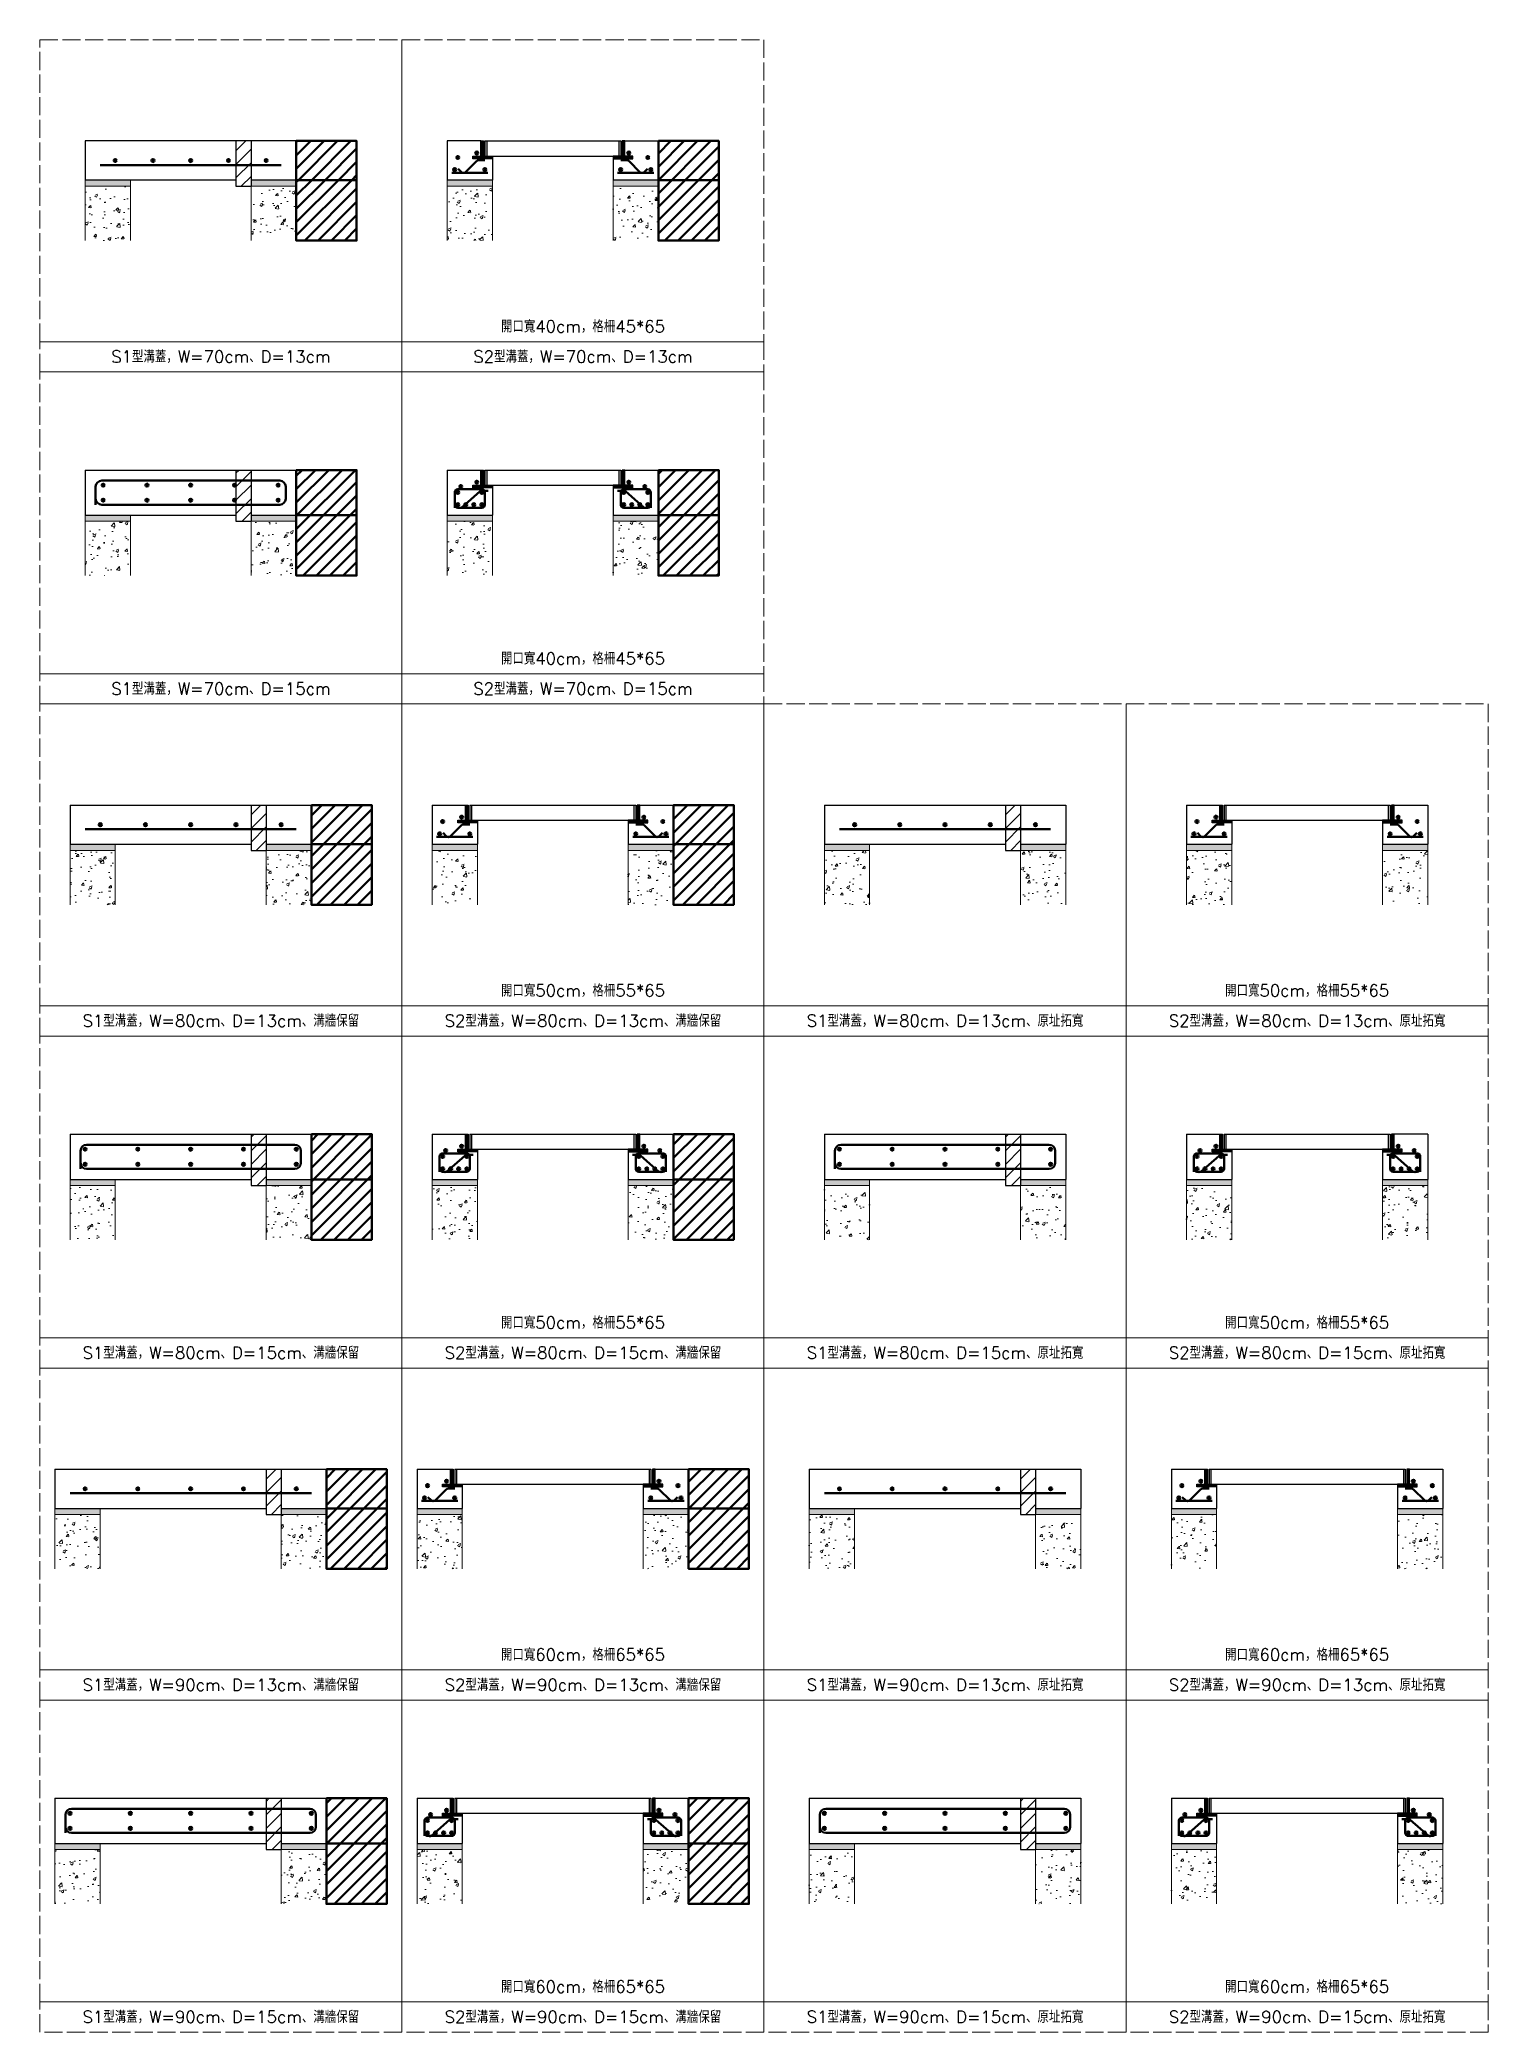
# Model space of a CAD drawing. Extents: x -4891 to 4829, y -5666 to -3242.
# Drawn here: x 1044 to 2004, y -5666 to -4346 of the extents above; entities that cross this region are included whole.
import ezdxf

# ---------------------------------------------------------------- set-up
doc = ezdxf.new("R2010")
doc.units = 0
doc.header["$MEASUREMENT"] = 0
doc.linetypes.add('ACAD_ISO02W100', pattern=[15, 12, -3])
for name, color, linetype, lineweight in [('一、3.基本-變更', 1, 'Continuous', 50), ('二、1.繪圖-既有設施', 8, 'Continuous', 20), ('二、2.繪圖-施作項目', 181, 'Continuous', 30), ('二、5.繪圖-鋼筋', 60, 'Continuous', 50), ('二、6.繪圖-其他施作項目', 35, 'Continuous', 30)]:
    doc.layers.add(name, color=color, linetype=linetype, lineweight=lineweight)
doc.layers.add('一、4.基本-隱藏', color=9, linetype='ACAD_ISO02W100', lineweight=20, plot=False)
doc.layers.add('三、3.文字-註解文字', color=2, linetype='Continuous')
doc.styles.add('Content', font='romans.shx', dxfattribs={"height": 4, "bigfont": 'genie.shx'})
pattern_1 = [(0, (-454065.0519, -669369.0251), (1.27, 1.27), [0.635, -1.905]), (90, (-454064.7344, -669369.3426), (-1.27, 1.27), [0.635, -1.905])]
pattern_2 = [(50, (-454065.052, -669369.025), (18.2184669, -1.59390855), [1.905, -20.955]), (355, (-454065.052, -669369.025), (-3.52434214, 19.10568452), [1.524, -16.7640584]), (100.4514447, (-454063.534, -669369.158), (14.6941247, 17.5117752), [1.6190009, -17.80902446]), (46.1842, (-454065.052, -669363.945), (27.1079041, -4.2042328), [2.8575, -31.4325]), (96.6355576, (-454062.793, -669364.295), (23.7404134, 24.7426125), [2.4285023, -26.7135608]), (351.184151, (-454065.052, -669363.945), (23.7404134, 24.7426125), [2.2859967, -25.1459732]), (21, (-454062.512, -669365.215), (15.16143913, -10.22651982), [1.905, -20.955]), (326, (-454062.512, -669365.215), (6.18020283, 18.4187966), [1.524, -16.764]), (71.451445, (-454061.248, -669366.067), (21.34164193, 8.1922769), [1.6190009, -17.80899376]), (37.5, (-454065.052, -669369.025), (0.308860325, 8.455503887), [0, -16.5608, 0, -17.018, 0, -16.8275]), (7.5, (-454065.052, -669369.025), (6.68196625, 10.01805748), [0, -9.7028, 0, -16.1798, 0, -6.4135]), (327.5, (-454070.716, -669369.025), (13.559059517, -0.5728744), [0, -6.35, 0, -19.812, 0, -26.289]), (317.5, (-454073.256, -669369.025), (14.81291814, 2.5426491), [0, -8.255, 0, -13.1572, 0, -18.669])]
pattern_3 = [(0, (-454045.0519, -669369.0251), (1.27, 1.27), [0.635, -1.905]), (90, (-454044.7344, -669369.3426), (-1.27, 1.27), [0.635, -1.905])]
pattern_4 = [(45, (-454045.052, -669369.025), (-4.49012806, 4.49012806), [])]
pattern_5 = [(50, (-454045.052, -669369.025), (18.2184669, -1.59390855), [1.905, -20.955]), (355, (-454045.052, -669369.025), (-3.52434214, 19.10568452), [1.524, -16.7640584]), (100.4514447, (-454043.534, -669369.158), (14.6941247, 17.5117752), [1.6190009, -17.80902446]), (46.1842, (-454045.052, -669363.945), (27.1079041, -4.2042328), [2.8575, -31.4325]), (96.6355576, (-454042.793, -669364.295), (23.7404134, 24.7426125), [2.4285023, -26.7135608]), (351.184151, (-454045.052, -669363.945), (23.7404134, 24.7426125), [2.2859967, -25.1459732]), (21, (-454042.512, -669365.215), (15.16143913, -10.22651982), [1.905, -20.955]), (326, (-454042.512, -669365.215), (6.18020283, 18.4187966), [1.524, -16.764]), (71.451445, (-454041.248, -669366.067), (21.34164193, 8.1922769), [1.6190009, -17.80899376]), (37.5, (-454045.052, -669369.025), (0.308860325, 8.455503887), [0, -16.5608, 0, -17.018, 0, -16.8275]), (7.5, (-454045.052, -669369.025), (6.68196625, 10.01805748), [0, -9.7028, 0, -16.1798, 0, -6.4135]), (327.5, (-454050.716, -669369.025), (13.559059517, -0.5728744), [0, -6.35, 0, -19.812, 0, -26.289]), (317.5, (-454053.256, -669369.025), (14.81291814, 2.5426491), [0, -8.255, 0, -13.1572, 0, -18.669])]
pattern_6 = [(45, (-20, 0), (-4.419417, 4.419417), [])]

msp = doc.modelspace()

# ---------------------------------------------------------------- texts
at = {"layer": '三、3.文字-註解文字', "char_height": 8, "attachment_point": 5, "style": 'Content'}
for s, width, insert in [('開口寬40cm，格柵45*65', 168.96507, (1403.868, -4536.296)), ('S1型溝蓋，W=70cm、D=13cm', 168.96507, (1163.868, -4556.296)), ('S2型溝蓋，W=70cm、D=13cm', 168.96507, (1403.868, -4556.296)), ('開口寬40cm，格柵45*65', 168.96507, (1403.868, -4756.296)), ('S1型溝蓋，W=70cm、D=15cm', 168.96507, (1163.868, -4776.296)), ('S2型溝蓋，W=70cm、D=15cm', 168.96507, (1403.868, -4776.296)), ('開口寬50cm，格柵55*65', 168.96507, (1403.868, -4976.296)), ('開口寬50cm，格柵55*65', 168.96507, (1883.868, -4976.296)), ('S1型溝蓋，W=80cm、D=13cm、溝牆保留', 217.21985, (1163.868, -4996.296)), ('S2型溝蓋，W=80cm、D=13cm、溝牆保留', 225.9057, (1403.868, -4996.296)), ('S1型溝蓋，W=80cm、D=13cm、原址拓寬', 219.74104, (1643.868, -4996.296)), ('S2型溝蓋，W=80cm、D=13cm、原址拓寬', 226.57626, (1883.868, -4996.296)), ('開口寬50cm，格柵55*65', 168.96507, (1403.868, -5196.296)), ('開口寬50cm，格柵55*65', 168.96507, (1883.868, -5196.296)), ('S1型溝蓋，W=80cm、D=15cm、溝牆保留', 217.21985, (1163.868, -5216.296)), ('S2型溝蓋，W=80cm、D=15cm、溝牆保留', 225.9057, (1403.868, -5216.296)), ('S1型溝蓋，W=80cm、D=15cm、原址拓寬', 219.74104, (1643.868, -5216.296)), ('S2型溝蓋，W=80cm、D=15cm、原址拓寬', 226.57626, (1883.868, -5216.296)), ('開口寬60cm，格柵65*65', 168.96507, (1403.868, -5416.296)), ('開口寬60cm，格柵65*65', 168.96507, (1883.868, -5416.296)), ('S1型溝蓋，W=90cm、D=13cm、溝牆保留', 217.21985, (1163.868, -5436.296)), ('S2型溝蓋，W=90cm、D=13cm、溝牆保留', 225.9057, (1403.868, -5436.296)), ('S1型溝蓋，W=90cm、D=13cm、原址拓寬', 219.74104, (1643.868, -5436.296)), ('S2型溝蓋，W=90cm、D=13cm、原址拓寬', 226.57626, (1883.868, -5436.296)), ('開口寬60cm，格柵65*65', 168.96507, (1403.868, -5636.296)), ('開口寬60cm，格柵65*65', 168.96507, (1883.868, -5636.296)), ('S1型溝蓋，W=90cm、D=15cm、溝牆保留', 217.21985, (1163.868, -5656.296)), ('S2型溝蓋，W=90cm、D=15cm、溝牆保留', 225.9057, (1403.868, -5656.296)), ('S1型溝蓋，W=90cm、D=15cm、原址拓寬', 219.74104, (1643.868, -5656.296)), ('S2型溝蓋，W=90cm、D=15cm、原址拓寬', 226.57626, (1883.868, -5656.296))]:
    msp.add_mtext_dynamic_manual_height_columns(s, width=width, gutter_width=40, heights=[0], dxfattribs=dict(at, insert=insert))

# ---------------------------------------------------------------- hatches: boundary and pattern name
at = {"layer": '一、3.基本-變更', "linetype": 'Continuous'}
h = msp.add_hatch(dxfattribs=at)
h.set_pattern_fill('ANSI31', color=256, scale=50)
h.set_pattern_definition(pattern_6)
h.paths.add_polyline_path([(1253.868, -4413.296), (1213.868, -4413.296), (1213.868, -4439.296), (1253.868, -4439.296)])
h = msp.add_hatch(dxfattribs=at)
h.set_pattern_fill('ANSI31', color=256, scale=50)
h.set_pattern_definition(pattern_6)
h.paths.add_polyline_path([(1493.868, -4413.296), (1453.868, -4413.296), (1453.868, -4439.296), (1493.868, -4439.296)])
h.paths.add_polyline_path([(1493.868, -4439.296), (1453.868, -4439.296), (1453.868, -4479.296), (1493.868, -4479.296)])
h = msp.add_hatch(dxfattribs=at)
h.set_pattern_fill('ANSI31', color=256, scale=50)
h.set_pattern_definition(pattern_6)
h.paths.add_polyline_path([(1213.868, -4479.296), (1253.868, -4479.296), (1253.868, -4439.296), (1213.868, -4439.296)])
h = msp.add_hatch(dxfattribs=at)
h.set_pattern_fill('ANSI31', color=256, scale=50)
h.set_pattern_definition(pattern_6)
h.paths.add_polyline_path([(1253.868, -4631.296), (1213.868, -4631.296), (1213.868, -4661.296), (1253.868, -4661.296)])
h.paths.add_polyline_path([(1253.868, -4661.296), (1213.868, -4661.296), (1213.868, -4701.296), (1253.868, -4701.296)])
h = msp.add_hatch(dxfattribs=at)
h.set_pattern_fill('ANSI31', color=256, scale=50)
h.set_pattern_definition([(45, (-20, 0), (-4.419417, 4.419417), [])])
h.paths.add_polyline_path([(1493.868, -4631.296), (1453.868, -4631.296), (1453.868, -4661.296), (1493.868, -4661.296)])
h.paths.add_polyline_path([(1493.868, -4661.296), (1453.868, -4661.296), (1453.868, -4701.296), (1493.868, -4701.296)])
at = {"layer": '一、3.基本-變更'}
h = msp.add_hatch(dxfattribs=at)
h.set_pattern_fill('ANSI31', color=256, scale=2)
h.set_pattern_definition(pattern_4)
h.paths.add_polyline_path([(1263.868, -4853.296), (1223.868, -4853.296), (1223.868, -4879.296), (1263.868, -4879.296)])
h.paths.add_polyline_path([(1263.868, -4879.296), (1223.868, -4879.296), (1223.868, -4919.296), (1263.868, -4919.296)])
h = msp.add_hatch(dxfattribs=at)
h.set_pattern_fill('ANSI31', color=256, scale=2)
h.set_pattern_definition(pattern_4)
h.paths.add_polyline_path([(1503.868, -4853.296), (1463.868, -4853.296), (1463.868, -4879.296), (1503.868, -4879.296)])
h.paths.add_polyline_path([(1503.868, -4879.296), (1463.868, -4879.296), (1463.868, -4919.296), (1503.868, -4919.296)])
h = msp.add_hatch(dxfattribs=at)
h.set_pattern_fill('ANSI31', color=256, scale=2)
h.set_pattern_definition(pattern_4)
h.paths.add_polyline_path([(1263.868, -5101.296), (1263.868, -5071.296), (1223.868, -5071.296), (1223.868, -5101.296)])
h.paths.add_polyline_path([(1223.868, -5101.296), (1223.868, -5141.296), (1263.868, -5141.296), (1263.868, -5101.296)])
h = msp.add_hatch(dxfattribs=at)
h.set_pattern_fill('ANSI31', color=256, scale=2)
h.set_pattern_definition(pattern_4)
h.paths.add_polyline_path([(1503.868, -5071.296), (1463.868, -5071.296), (1463.868, -5101.296), (1503.868, -5101.296)])
h.paths.add_polyline_path([(1503.868, -5101.296), (1463.868, -5101.296), (1463.868, -5141.296), (1503.868, -5141.296)])
h = msp.add_hatch(dxfattribs=at)
h.set_pattern_fill('ANSI31', color=256, scale=2)
h.set_pattern_definition(pattern_4)
h.paths.add_polyline_path([(1273.868, -5293.296), (1233.868, -5293.296), (1233.868, -5319.296), (1273.868, -5319.296)])
h.paths.add_polyline_path([(1273.868, -5319.296), (1233.868, -5319.296), (1233.868, -5359.296), (1273.868, -5359.296)])
h = msp.add_hatch(dxfattribs=at)
h.set_pattern_fill('ANSI31', color=256, scale=2)
h.set_pattern_definition(pattern_4)
h.paths.add_polyline_path([(1473.868, -5293.296), (1473.868, -5319.296), (1513.868, -5319.296), (1513.868, -5293.296)])
h.paths.add_polyline_path([(1513.868, -5319.296), (1473.868, -5319.296), (1473.868, -5359.296), (1513.868, -5359.296)])
h = msp.add_hatch(dxfattribs=at)
h.set_pattern_fill('ANSI31', color=256, scale=2)
h.set_pattern_definition(pattern_4)
h.paths.add_polyline_path([(1233.868, -5511.296), (1233.868, -5541.296), (1273.868, -5541.296), (1273.868, -5511.296)])
h.paths.add_polyline_path([(1273.868, -5581.296), (1273.868, -5541.296), (1233.868, -5541.296), (1233.868, -5581.296)])
h = msp.add_hatch(dxfattribs=at)
h.set_pattern_fill('ANSI31', color=256, scale=2)
h.set_pattern_definition(pattern_4)
h.paths.add_polyline_path([(1513.868, -5541.296), (1513.868, -5511.296), (1473.868, -5511.296), (1473.868, -5541.296)])
h.paths.add_polyline_path([(1513.868, -5541.296), (1473.868, -5541.296), (1473.868, -5581.296), (1513.868, -5581.296)])
at = {"layer": '二、1.繪圖-既有設施'}
h = msp.add_hatch(dxfattribs=at)
h.set_pattern_fill('CROSS', color=256, scale=0.2)
h.set_pattern_definition(pattern_1)
h.paths.add_polyline_path([(1103.868, -4439.296), (1073.868, -4439.296), (1073.868, -4443.296), (1103.868, -4443.296)])
h.paths.add_polyline_path([(1213.868, -4439.296), (1183.868, -4439.296), (1183.868, -4443.296), (1213.868, -4443.296)])
h = msp.add_hatch(dxfattribs=at)
h.set_pattern_fill('AR-CONC', color=256, scale=0.1)
h.set_pattern_definition(pattern_2)
h.paths.add_polyline_path([(1103.868, -4443.296), (1073.868, -4443.296), (1073.868, -4479.296), (1103.868, -4479.296)])
h.paths.add_polyline_path([(1213.868, -4443.296), (1183.868, -4443.296), (1183.868, -4479.296), (1213.868, -4479.296)])
h = msp.add_hatch(dxfattribs=at)
h.set_pattern_fill('CROSS', color=256, scale=0.2)
h.set_pattern_definition(pattern_1)
h.paths.add_polyline_path([(1343.868, -4439.296), (1313.868, -4439.296), (1313.868, -4443.296), (1343.868, -4443.296)])
h.paths.add_polyline_path([(1453.868, -4439.296), (1423.868, -4439.296), (1423.868, -4443.296), (1453.868, -4443.296)])
h = msp.add_hatch(dxfattribs=at)
h.set_pattern_fill('AR-CONC', color=256, scale=0.1)
h.set_pattern_definition(pattern_2)
h.paths.add_polyline_path([(1343.868, -4443.296), (1313.868, -4443.296), (1313.868, -4479.296), (1343.868, -4479.296)])
h.paths.add_polyline_path([(1453.868, -4443.296), (1423.868, -4443.296), (1423.868, -4479.296), (1453.868, -4479.296)])
h = msp.add_hatch(dxfattribs=at)
h.set_pattern_fill('CROSS', color=256, scale=0.2)
h.set_pattern_definition(pattern_1)
h.paths.add_polyline_path([(1103.868, -4661.296), (1073.868, -4661.296), (1073.868, -4665.296), (1103.868, -4665.296)])
h.paths.add_polyline_path([(1213.868, -4661.296), (1183.868, -4661.296), (1183.868, -4665.296), (1213.868, -4665.296)])
h = msp.add_hatch(dxfattribs=at)
h.set_pattern_fill('AR-CONC', color=256, scale=0.1)
h.set_pattern_definition(pattern_2)
h.paths.add_polyline_path([(1103.868, -4665.296), (1073.868, -4665.296), (1073.868, -4701.296), (1103.868, -4701.296)])
h.paths.add_polyline_path([(1213.868, -4665.296), (1183.868, -4665.296), (1183.868, -4701.296), (1213.868, -4701.296)])
h = msp.add_hatch(dxfattribs=at)
h.set_pattern_fill('CROSS', color=256, scale=0.2)
h.set_pattern_definition(pattern_1)
h.paths.add_polyline_path([(1343.868, -4665.296), (1343.868, -4661.296), (1313.868, -4661.296), (1313.868, -4665.296)])
h.paths.add_polyline_path([(1423.868, -4661.296), (1423.868, -4665.296), (1453.868, -4665.296), (1453.868, -4661.296)])
h = msp.add_hatch(dxfattribs=at)
h.set_pattern_fill('AR-CONC', color=256, scale=0.1)
h.set_pattern_definition(pattern_2)
h.paths.add_polyline_path([(1343.868, -4665.296), (1313.868, -4665.296), (1313.868, -4701.296), (1343.868, -4701.296)])
h.paths.add_polyline_path([(1453.868, -4665.296), (1423.868, -4665.296), (1423.868, -4701.296), (1453.868, -4701.296)])
h = msp.add_hatch(dxfattribs=at)
h.set_pattern_fill('CROSS', color=256, scale=0.2)
h.set_pattern_definition(pattern_3)
h.paths.add_polyline_path([(1093.868, -4879.296), (1063.868, -4879.296), (1063.868, -4883.296), (1093.868, -4883.296)])
h.paths.add_polyline_path([(1223.868, -4879.296), (1193.868, -4879.296), (1193.868, -4883.296), (1223.868, -4883.296)])
h = msp.add_hatch(dxfattribs=at)
h.set_pattern_fill('AR-CONC', color=256, scale=0.1)
h.set_pattern_definition(pattern_5)
h.paths.add_polyline_path([(1093.868, -4883.296), (1063.868, -4883.296), (1063.868, -4919.296), (1093.868, -4919.296)])
h.paths.add_polyline_path([(1223.868, -4883.296), (1193.868, -4883.296), (1193.868, -4919.296), (1223.868, -4919.296)])
h = msp.add_hatch(dxfattribs=at)
h.set_pattern_fill('CROSS', color=256, scale=0.2)
h.set_pattern_definition(pattern_3)
h.paths.add_polyline_path([(1303.868, -4879.296), (1303.868, -4883.296), (1333.868, -4883.296), (1333.868, -4879.296)])
h.paths.add_polyline_path([(1433.868, -4879.296), (1433.868, -4883.296), (1463.868, -4883.296), (1463.868, -4879.296)])
h = msp.add_hatch(dxfattribs=at)
h.set_pattern_fill('AR-CONC', color=256, scale=0.1)
h.set_pattern_definition(pattern_5)
h.paths.add_polyline_path([(1333.868, -4883.296), (1303.868, -4883.296), (1303.868, -4919.296), (1333.868, -4919.296)])
h.paths.add_polyline_path([(1463.868, -4883.296), (1433.868, -4883.296), (1433.868, -4919.296), (1463.868, -4919.296)])
h = msp.add_hatch(dxfattribs=at)
h.set_pattern_fill('CROSS', color=256, scale=0.2)
h.set_pattern_definition(pattern_3)
h.paths.add_polyline_path([(1593.868, -4879.296), (1563.868, -4879.296), (1563.868, -4883.296), (1593.868, -4883.296)])
h.paths.add_polyline_path([(1723.868, -4879.296), (1693.868, -4879.296), (1693.868, -4883.296), (1723.868, -4883.296)])
h = msp.add_hatch(dxfattribs=at)
h.set_pattern_fill('AR-CONC', color=256, scale=0.1)
h.set_pattern_definition(pattern_5)
h.paths.add_polyline_path([(1593.868, -4883.296), (1563.868, -4883.296), (1563.868, -4919.296), (1593.868, -4919.296)])
h.paths.add_polyline_path([(1723.868, -4883.296), (1693.868, -4883.296), (1693.868, -4919.296), (1723.868, -4919.296)])
h = msp.add_hatch(dxfattribs=at)
h.set_pattern_fill('CROSS', color=256, scale=0.2)
h.set_pattern_definition(pattern_3)
h.paths.add_polyline_path([(1833.868, -4879.296), (1803.868, -4879.296), (1803.868, -4883.296), (1833.868, -4883.296)])
h.paths.add_polyline_path([(1963.868, -4879.296), (1933.868, -4879.296), (1933.868, -4883.296), (1963.868, -4883.296)])
h = msp.add_hatch(dxfattribs=at)
h.set_pattern_fill('AR-CONC', color=256, scale=0.1)
h.set_pattern_definition(pattern_5)
h.paths.add_polyline_path([(1833.868, -4883.296), (1803.868, -4883.296), (1803.868, -4919.296), (1833.868, -4919.296)])
h.paths.add_polyline_path([(1963.868, -4883.296), (1933.868, -4883.296), (1933.868, -4919.296), (1963.868, -4919.296)])
h = msp.add_hatch(dxfattribs=at)
h.set_pattern_fill('CROSS', color=256, scale=0.2)
h.set_pattern_definition(pattern_3)
h.paths.add_polyline_path([(1093.868, -5101.296), (1063.868, -5101.296), (1063.868, -5105.296), (1093.868, -5105.296)])
h.paths.add_polyline_path([(1223.868, -5101.296), (1193.868, -5101.296), (1193.868, -5105.296), (1223.868, -5105.296)])
h = msp.add_hatch(dxfattribs=at)
h.set_pattern_fill('AR-CONC', color=256, scale=0.1)
h.set_pattern_definition(pattern_5)
h.paths.add_polyline_path([(1093.868, -5105.296), (1063.868, -5105.296), (1063.868, -5141.296), (1093.868, -5141.296)])
h.paths.add_polyline_path([(1223.868, -5105.296), (1193.868, -5105.296), (1193.868, -5141.296), (1223.868, -5141.296)])
h = msp.add_hatch(dxfattribs=at)
h.set_pattern_fill('CROSS', color=256, scale=0.2)
h.set_pattern_definition(pattern_3)
h.paths.add_polyline_path([(1333.868, -5101.296), (1303.868, -5101.296), (1303.868, -5105.296), (1333.868, -5105.296)])
h.paths.add_polyline_path([(1463.868, -5101.296), (1433.868, -5101.296), (1433.868, -5105.296), (1463.868, -5105.296)])
h = msp.add_hatch(dxfattribs=at)
h.set_pattern_fill('AR-CONC', color=256, scale=0.1)
h.set_pattern_definition(pattern_5)
h.paths.add_polyline_path([(1333.868, -5105.296), (1303.868, -5105.296), (1303.868, -5141.296), (1333.868, -5141.296)])
h.paths.add_polyline_path([(1463.868, -5105.296), (1433.868, -5105.296), (1433.868, -5141.296), (1463.868, -5141.296)])
h = msp.add_hatch(dxfattribs=at)
h.set_pattern_fill('CROSS', color=256, scale=0.2)
h.set_pattern_definition(pattern_3)
h.paths.add_polyline_path([(1593.868, -5101.296), (1563.868, -5101.296), (1563.868, -5105.296), (1593.868, -5105.296)])
h.paths.add_polyline_path([(1723.868, -5101.296), (1693.868, -5101.296), (1693.868, -5105.296), (1723.868, -5105.296)])
h = msp.add_hatch(dxfattribs=at)
h.set_pattern_fill('AR-CONC', color=256, scale=0.1)
h.set_pattern_definition(pattern_5)
h.paths.add_polyline_path([(1593.868, -5105.296), (1563.868, -5105.296), (1563.868, -5141.296), (1593.868, -5141.296)])
h.paths.add_polyline_path([(1723.868, -5105.296), (1693.868, -5105.296), (1693.868, -5141.296), (1723.868, -5141.296)])
h = msp.add_hatch(dxfattribs=at)
h.set_pattern_fill('CROSS', color=256, scale=0.2)
h.set_pattern_definition(pattern_3)
h.paths.add_polyline_path([(1833.868, -5101.296), (1803.868, -5101.296), (1803.868, -5105.296), (1833.868, -5105.296)])
h.paths.add_polyline_path([(1963.868, -5101.296), (1933.868, -5101.296), (1933.868, -5105.296), (1963.868, -5105.296)])
h = msp.add_hatch(dxfattribs=at)
h.set_pattern_fill('AR-CONC', color=256, scale=0.1)
h.set_pattern_definition(pattern_5)
h.paths.add_polyline_path([(1833.868, -5105.296), (1803.868, -5105.296), (1803.868, -5141.296), (1833.868, -5141.296)])
h.paths.add_polyline_path([(1963.868, -5105.296), (1933.868, -5105.296), (1933.868, -5141.296), (1963.868, -5141.296)])
h = msp.add_hatch(dxfattribs=at)
h.set_pattern_fill('CROSS', color=256, scale=0.2)
h.set_pattern_definition(pattern_3)
h.paths.add_polyline_path([(1083.868, -5319.296), (1053.868, -5319.296), (1053.868, -5323.296), (1083.868, -5323.296)])
h.paths.add_polyline_path([(1233.868, -5319.296), (1203.868, -5319.296), (1203.868, -5323.296), (1233.868, -5323.296)])
h = msp.add_hatch(dxfattribs=at)
h.set_pattern_fill('CROSS', color=256, scale=0.2)
h.set_pattern_definition(pattern_3)
h.paths.add_polyline_path([(1323.868, -5319.296), (1293.868, -5319.296), (1293.868, -5323.296), (1323.868, -5323.296)])
h.paths.add_polyline_path([(1473.868, -5319.296), (1443.868, -5319.296), (1443.868, -5323.296), (1473.868, -5323.296)])
h = msp.add_hatch(dxfattribs=at)
h.set_pattern_fill('CROSS', color=256, scale=0.2)
h.set_pattern_definition(pattern_3)
h.paths.add_polyline_path([(1583.868, -5319.296), (1553.868, -5319.296), (1553.868, -5323.296), (1583.868, -5323.296)])
h.paths.add_polyline_path([(1733.868, -5319.296), (1703.868, -5319.296), (1703.868, -5323.296), (1733.868, -5323.296)])
h = msp.add_hatch(dxfattribs=at)
h.set_pattern_fill('CROSS', color=256, scale=0.2)
h.set_pattern_definition(pattern_3)
h.paths.add_polyline_path([(1823.868, -5319.296), (1793.868, -5319.296), (1793.868, -5323.296), (1823.868, -5323.296)])
h.paths.add_polyline_path([(1973.868, -5319.296), (1943.868, -5319.296), (1943.868, -5323.296), (1973.868, -5323.296)])
h = msp.add_hatch(dxfattribs=at)
h.set_pattern_fill('AR-CONC', color=256, scale=0.1)
h.set_pattern_definition(pattern_5)
h.paths.add_polyline_path([(1083.868, -5323.296), (1053.868, -5323.296), (1053.868, -5359.296), (1083.868, -5359.296)])
h.paths.add_polyline_path([(1233.868, -5323.296), (1203.868, -5323.296), (1203.868, -5359.296), (1233.868, -5359.296)])
h = msp.add_hatch(dxfattribs=at)
h.set_pattern_fill('AR-CONC', color=256, scale=0.1)
h.set_pattern_definition(pattern_5)
h.paths.add_polyline_path([(1323.868, -5323.296), (1293.868, -5323.296), (1293.868, -5359.296), (1323.868, -5359.296)])
h.paths.add_polyline_path([(1473.868, -5323.296), (1443.868, -5323.296), (1443.868, -5359.296), (1473.868, -5359.296)])
h = msp.add_hatch(dxfattribs=at)
h.set_pattern_fill('AR-CONC', color=256, scale=0.1)
h.set_pattern_definition(pattern_5)
h.paths.add_polyline_path([(1583.868, -5323.296), (1553.868, -5323.296), (1553.868, -5359.296), (1583.868, -5359.296)])
h.paths.add_polyline_path([(1733.868, -5323.296), (1703.868, -5323.296), (1703.868, -5359.296), (1733.868, -5359.296)])
h = msp.add_hatch(dxfattribs=at)
h.set_pattern_fill('AR-CONC', color=256, scale=0.1)
h.set_pattern_definition(pattern_5)
h.paths.add_polyline_path([(1823.868, -5323.296), (1793.868, -5323.296), (1793.868, -5359.296), (1823.868, -5359.296)])
h.paths.add_polyline_path([(1973.868, -5323.296), (1943.868, -5323.296), (1943.868, -5359.296), (1973.868, -5359.296)])
h = msp.add_hatch(dxfattribs=at)
h.set_pattern_fill('CROSS', color=256, scale=0.2)
h.set_pattern_definition(pattern_3)
h.paths.add_polyline_path([(1083.868, -5541.296), (1053.868, -5541.296), (1053.868, -5545.296), (1083.868, -5545.296)])
h.paths.add_polyline_path([(1233.868, -5541.296), (1203.868, -5541.296), (1203.868, -5545.296), (1233.868, -5545.296)])
h = msp.add_hatch(dxfattribs=at)
h.set_pattern_fill('CROSS', color=256, scale=0.2)
h.set_pattern_definition(pattern_3)
h.paths.add_polyline_path([(1323.868, -5541.296), (1293.868, -5541.296), (1293.868, -5545.296), (1323.868, -5545.296)])
h.paths.add_polyline_path([(1473.868, -5541.296), (1443.868, -5541.296), (1443.868, -5545.296), (1473.868, -5545.296)])
h = msp.add_hatch(dxfattribs=at)
h.set_pattern_fill('CROSS', color=256, scale=0.2)
h.set_pattern_definition(pattern_3)
h.paths.add_polyline_path([(1583.868, -5541.296), (1553.868, -5541.296), (1553.868, -5545.296), (1583.868, -5545.296)])
h.paths.add_polyline_path([(1733.868, -5541.296), (1703.868, -5541.296), (1703.868, -5545.296), (1733.868, -5545.296)])
h = msp.add_hatch(dxfattribs=at)
h.set_pattern_fill('CROSS', color=256, scale=0.2)
h.set_pattern_definition(pattern_3)
h.paths.add_polyline_path([(1823.868, -5541.296), (1793.868, -5541.296), (1793.868, -5545.296), (1823.868, -5545.296)])
h.paths.add_polyline_path([(1973.868, -5541.296), (1943.868, -5541.296), (1943.868, -5545.296), (1973.868, -5545.296)])
h = msp.add_hatch(dxfattribs=at)
h.set_pattern_fill('AR-CONC', color=256, scale=0.1)
h.set_pattern_definition(pattern_5)
h.paths.add_polyline_path([(1083.868, -5545.296), (1053.868, -5545.296), (1053.868, -5581.296), (1083.868, -5581.296)])
h.paths.add_polyline_path([(1233.868, -5545.296), (1203.868, -5545.296), (1203.868, -5581.296), (1233.868, -5581.296)])
h = msp.add_hatch(dxfattribs=at)
h.set_pattern_fill('AR-CONC', color=256, scale=0.1)
h.set_pattern_definition(pattern_5)
h.paths.add_polyline_path([(1323.868, -5545.296), (1293.868, -5545.296), (1293.868, -5581.296), (1323.868, -5581.296)])
h.paths.add_polyline_path([(1473.868, -5545.296), (1443.868, -5545.296), (1443.868, -5581.296), (1473.868, -5581.296)])
h = msp.add_hatch(dxfattribs=at)
h.set_pattern_fill('AR-CONC', color=256, scale=0.1)
h.set_pattern_definition(pattern_5)
h.paths.add_polyline_path([(1583.868, -5545.296), (1553.868, -5545.296), (1553.868, -5581.296), (1583.868, -5581.296)])
h.paths.add_polyline_path([(1733.868, -5545.296), (1703.868, -5545.296), (1703.868, -5581.296), (1733.868, -5581.296)])
h = msp.add_hatch(dxfattribs=at)
h.set_pattern_fill('AR-CONC', color=256, scale=0.1)
h.set_pattern_definition(pattern_5)
h.paths.add_polyline_path([(1823.868, -5545.296), (1793.868, -5545.296), (1793.868, -5581.296), (1823.868, -5581.296)])
h.paths.add_polyline_path([(1973.868, -5545.296), (1943.868, -5545.296), (1943.868, -5581.296), (1973.868, -5581.296)])
at = {"layer": '二、5.繪圖-鋼筋'}
h = msp.add_hatch(color=256, dxfattribs=at)
h.dxf.hatch_style = 1
h.paths.add_polyline_path([(1332.468, -4421.296, 1), (1334.468, -4421.296, 1)])
h = msp.add_hatch(color=256, dxfattribs=at)
h.dxf.hatch_style = 1
h.paths.add_polyline_path([(1433.268, -4421.296, 1), (1435.268, -4421.296, 1)])
h = msp.add_hatch(color=256, dxfattribs=at)
h.dxf.hatch_style = 1
h.paths.add_polyline_path([(1092.868, -4426.296, 1), (1094.868, -4426.296, 1)])
h = msp.add_hatch(color=256, dxfattribs=at)
h.dxf.hatch_style = 1
h.paths.add_polyline_path([(1117.868, -4426.296, 1), (1119.868, -4426.296, 1)])
h = msp.add_hatch(color=256, dxfattribs=at)
h.dxf.hatch_style = 1
h.paths.add_polyline_path([(1142.868, -4426.296, 1), (1144.868, -4426.296, 1)])
h = msp.add_hatch(color=256, dxfattribs=at)
h.dxf.hatch_style = 1
h.paths.add_polyline_path([(1167.868, -4426.296, 1), (1169.868, -4426.296, 1)])
h = msp.add_hatch(color=256, dxfattribs=at)
h.dxf.hatch_style = 1
h.paths.add_polyline_path([(1192.868, -4426.296, 1), (1194.868, -4426.296, 1)])
h = msp.add_hatch(color=256, dxfattribs=at)
h.dxf.hatch_style = 1
h.paths.add_polyline_path([(1317.868, -4432.296, 1), (1319.868, -4432.296, 1)])
h = msp.add_hatch(color=256, dxfattribs=at)
h.dxf.hatch_style = 1
h.paths.add_polyline_path([(1319.868, -4424.196, 1), (1321.868, -4424.196, 1)])
h = msp.add_hatch(color=256, dxfattribs=at)
h.dxf.hatch_style = 1
h.paths.add_polyline_path([(1337.868, -4432.296, 1), (1339.868, -4432.296, 1)])
h = msp.add_hatch(color=256, dxfattribs=at)
h.dxf.hatch_style = 1
h.paths.add_polyline_path([(1427.868, -4432.296, 1), (1429.868, -4432.296, 1)])
h = msp.add_hatch(color=256, dxfattribs=at)
h.dxf.hatch_style = 1
h.paths.add_polyline_path([(1445.868, -4424.196, 1), (1447.868, -4424.196, 1)])
h = msp.add_hatch(color=256, dxfattribs=at)
h.dxf.hatch_style = 1
h.paths.add_polyline_path([(1447.868, -4432.296, 1), (1449.868, -4432.296, 1)])
h = msp.add_hatch(color=256, dxfattribs=at)
h.dxf.hatch_style = 1
h.paths.add_polyline_path([(1084.868, -4641.296, 1), (1086.868, -4641.296, 1)])
h = msp.add_hatch(color=256, dxfattribs=at)
h.dxf.hatch_style = 1
h.paths.add_polyline_path([(1113.868, -4641.296, 1), (1115.868, -4641.296, 1)])
h = msp.add_hatch(color=256, dxfattribs=at)
h.dxf.hatch_style = 1
h.paths.add_polyline_path([(1142.868, -4641.296, 1), (1144.868, -4641.296, 1)])
h = msp.add_hatch(color=256, dxfattribs=at)
h.dxf.hatch_style = 1
h.paths.add_polyline_path([(1171.868, -4641.296, 1), (1173.868, -4641.296, 1)])
h = msp.add_hatch(color=256, dxfattribs=at)
h.dxf.hatch_style = 1
h.paths.add_polyline_path([(1200.868, -4641.296, 1), (1202.868, -4641.296, 1)])
h = msp.add_hatch(color=256, dxfattribs=at)
h.dxf.hatch_style = 1
h.paths.add_polyline_path([(1319.868, -4646.096, 1), (1321.868, -4646.096, 1)])
h = msp.add_hatch(color=256, dxfattribs=at)
h.dxf.hatch_style = 1
h.paths.add_polyline_path([(1321.868, -4642.196, 1), (1323.868, -4642.196, 1)])
h = msp.add_hatch(color=256, dxfattribs=at)
h.dxf.hatch_style = 1
h.paths.add_polyline_path([(1332.468, -4639.296, 1), (1334.468, -4639.296, 1)])
h = msp.add_hatch(color=256, dxfattribs=at)
h.dxf.hatch_style = 1
h.paths.add_polyline_path([(1335.868, -4646.096, 1), (1337.868, -4646.096, 1)])
h = msp.add_hatch(color=256, dxfattribs=at)
h.dxf.hatch_style = 1
h.paths.add_polyline_path([(1429.868, -4646.096, 1), (1431.868, -4646.096, 1)])
h = msp.add_hatch(color=256, dxfattribs=at)
h.dxf.hatch_style = 1
h.paths.add_polyline_path([(1433.268, -4639.296, 1), (1435.268, -4639.296, 1)])
h = msp.add_hatch(color=256, dxfattribs=at)
h.dxf.hatch_style = 1
h.paths.add_polyline_path([(1443.868, -4642.196, 1), (1445.868, -4642.196, 1)])
h = msp.add_hatch(color=256, dxfattribs=at)
h.dxf.hatch_style = 1
h.paths.add_polyline_path([(1445.868, -4646.096, 1), (1447.868, -4646.096, 1)])
h = msp.add_hatch(color=256, dxfattribs=at)
h.dxf.hatch_style = 1
h.paths.add_polyline_path([(1084.868, -4651.296, 1), (1086.868, -4651.296, 1)])
h = msp.add_hatch(color=256, dxfattribs=at)
h.dxf.hatch_style = 1
h.paths.add_polyline_path([(1113.868, -4651.296, 1), (1115.868, -4651.296, 1)])
h = msp.add_hatch(color=256, dxfattribs=at)
h.dxf.hatch_style = 1
h.paths.add_polyline_path([(1142.868, -4651.296, 1), (1144.868, -4651.296, 1)])
h = msp.add_hatch(color=256, dxfattribs=at)
h.dxf.hatch_style = 1
h.paths.add_polyline_path([(1171.868, -4651.296, 1), (1173.868, -4651.296, 1)])
h = msp.add_hatch(color=256, dxfattribs=at)
h.dxf.hatch_style = 1
h.paths.add_polyline_path([(1200.868, -4651.296, 1), (1202.868, -4651.296, 1)])
h = msp.add_hatch(color=256, dxfattribs=at)
h.dxf.hatch_style = 1
h.paths.add_polyline_path([(1319.868, -4654.296, 1), (1321.868, -4654.296, 1)])
h = msp.add_hatch(color=256, dxfattribs=at)
h.dxf.hatch_style = 1
h.paths.add_polyline_path([(1325.188, -4654.296, 1), (1327.188, -4654.296, 1)])
h = msp.add_hatch(color=256, dxfattribs=at)
h.dxf.hatch_style = 1
h.paths.add_polyline_path([(1330.528, -4654.296, 1), (1332.528, -4654.296, 1)])
h = msp.add_hatch(color=256, dxfattribs=at)
h.dxf.hatch_style = 1
h.paths.add_polyline_path([(1335.868, -4654.296, 1), (1337.868, -4654.296, 1)])
h = msp.add_hatch(color=256, dxfattribs=at)
h.dxf.hatch_style = 1
h.paths.add_polyline_path([(1429.868, -4654.296, 1), (1431.868, -4654.296, 1)])
h = msp.add_hatch(color=256, dxfattribs=at)
h.dxf.hatch_style = 1
h.paths.add_polyline_path([(1435.208, -4654.296, 1), (1437.208, -4654.296, 1)])
h = msp.add_hatch(color=256, dxfattribs=at)
h.dxf.hatch_style = 1
h.paths.add_polyline_path([(1440.548, -4654.296, 1), (1442.548, -4654.296, 1)])
h = msp.add_hatch(color=256, dxfattribs=at)
h.dxf.hatch_style = 1
h.paths.add_polyline_path([(1445.868, -4654.296, 1), (1447.868, -4654.296, 1)])
h = msp.add_hatch(color=256, dxfattribs=at)
h.dxf.hatch_style = 1
h.paths.add_polyline_path([(1082.943, -4866.296, 1), (1084.943, -4866.296, 1)])
h = msp.add_hatch(color=256, dxfattribs=at)
h.dxf.hatch_style = 1
h.paths.add_polyline_path([(1112.868, -4866.296, 1), (1114.868, -4866.296, 1)])
h = msp.add_hatch(color=256, dxfattribs=at)
h.dxf.hatch_style = 1
h.paths.add_polyline_path([(1142.868, -4866.296, 1), (1144.868, -4866.296, 1)])
h = msp.add_hatch(color=256, dxfattribs=at)
h.dxf.hatch_style = 1
h.paths.add_polyline_path([(1172.868, -4866.296, 1), (1174.868, -4866.296, 1)])
h = msp.add_hatch(color=256, dxfattribs=at)
h.dxf.hatch_style = 1
h.paths.add_polyline_path([(1202.793, -4866.296, 1), (1204.793, -4866.296, 1)])
h = msp.add_hatch(color=256, dxfattribs=at)
h.dxf.hatch_style = 1
h.paths.add_polyline_path([(1309.868, -4864.196, 1), (1311.868, -4864.196, 1)])
h = msp.add_hatch(color=256, dxfattribs=at)
h.dxf.hatch_style = 1
h.paths.add_polyline_path([(1322.468, -4861.296, 1), (1324.468, -4861.296, 1)])
h = msp.add_hatch(color=256, dxfattribs=at)
h.dxf.hatch_style = 1
h.paths.add_polyline_path([(1443.268, -4861.296, 1), (1445.268, -4861.296, 1)])
h = msp.add_hatch(color=256, dxfattribs=at)
h.dxf.hatch_style = 1
h.paths.add_polyline_path([(1455.868, -4864.196, 1), (1457.868, -4864.196, 1)])
h = msp.add_hatch(color=256, dxfattribs=at)
h.dxf.hatch_style = 1
h.paths.add_polyline_path([(1582.943, -4866.296, 1), (1584.943, -4866.296, 1)])
h = msp.add_hatch(color=256, dxfattribs=at)
h.dxf.hatch_style = 1
h.paths.add_polyline_path([(1612.868, -4866.296, 1), (1614.868, -4866.296, 1)])
h = msp.add_hatch(color=256, dxfattribs=at)
h.dxf.hatch_style = 1
h.paths.add_polyline_path([(1642.868, -4866.296, 1), (1644.868, -4866.296, 1)])
h = msp.add_hatch(color=256, dxfattribs=at)
h.dxf.hatch_style = 1
h.paths.add_polyline_path([(1672.868, -4866.296, 1), (1674.868, -4866.296, 1)])
h = msp.add_hatch(color=256, dxfattribs=at)
h.dxf.hatch_style = 1
h.paths.add_polyline_path([(1702.793, -4866.296, 1), (1704.793, -4866.296, 1)])
h = msp.add_hatch(color=256, dxfattribs=at)
h.dxf.hatch_style = 1
h.paths.add_polyline_path([(1809.868, -4864.196, 1), (1811.868, -4864.196, 1)])
h = msp.add_hatch(color=256, dxfattribs=at)
h.dxf.hatch_style = 1
h.paths.add_polyline_path([(1822.468, -4861.296, 1), (1824.468, -4861.296, 1)])
h = msp.add_hatch(color=256, dxfattribs=at)
h.dxf.hatch_style = 1
h.paths.add_polyline_path([(1943.268, -4861.296, 1), (1945.268, -4861.296, 1)])
h = msp.add_hatch(color=256, dxfattribs=at)
h.dxf.hatch_style = 1
h.paths.add_polyline_path([(1955.868, -4864.196, 1), (1957.868, -4864.196, 1)])
h = msp.add_hatch(color=256, dxfattribs=at)
h.dxf.hatch_style = 1
h.paths.add_polyline_path([(1307.868, -4872.296, 1), (1309.868, -4872.296, 1)])
h = msp.add_hatch(color=256, dxfattribs=at)
h.dxf.hatch_style = 1
h.paths.add_polyline_path([(1327.868, -4872.296, 1), (1329.868, -4872.296, 1)])
h = msp.add_hatch(color=256, dxfattribs=at)
h.dxf.hatch_style = 1
h.paths.add_polyline_path([(1437.868, -4872.296, 1), (1439.868, -4872.296, 1)])
h = msp.add_hatch(color=256, dxfattribs=at)
h.dxf.hatch_style = 1
h.paths.add_polyline_path([(1457.868, -4872.296, 1), (1459.868, -4872.296, 1)])
h = msp.add_hatch(color=256, dxfattribs=at)
h.dxf.hatch_style = 1
h.paths.add_polyline_path([(1807.868, -4872.296, 1), (1809.868, -4872.296, 1)])
h = msp.add_hatch(color=256, dxfattribs=at)
h.dxf.hatch_style = 1
h.paths.add_polyline_path([(1827.868, -4872.296, 1), (1829.868, -4872.296, 1)])
h = msp.add_hatch(color=256, dxfattribs=at)
h.dxf.hatch_style = 1
h.paths.add_polyline_path([(1937.868, -4872.296, 1), (1939.868, -4872.296, 1)])
h = msp.add_hatch(color=256, dxfattribs=at)
h.dxf.hatch_style = 1
h.paths.add_polyline_path([(1957.868, -4872.296, 1), (1959.868, -4872.296, 1)])
h = msp.add_hatch(color=256, dxfattribs=at)
h.dxf.hatch_style = 1
h.paths.add_polyline_path([(1072.868, -5081.296, 1), (1074.868, -5081.296, 1)])
h = msp.add_hatch(color=256, dxfattribs=at)
h.dxf.hatch_style = 1
h.paths.add_polyline_path([(1107.868, -5081.296, 1), (1109.868, -5081.296, 1)])
h = msp.add_hatch(color=256, dxfattribs=at)
h.dxf.hatch_style = 1
h.paths.add_polyline_path([(1142.868, -5081.296, 1), (1144.868, -5081.296, 1)])
h = msp.add_hatch(color=256, dxfattribs=at)
h.dxf.hatch_style = 1
h.paths.add_polyline_path([(1177.868, -5081.296, 1), (1179.868, -5081.296, 1)])
h = msp.add_hatch(color=256, dxfattribs=at)
h.dxf.hatch_style = 1
h.paths.add_polyline_path([(1212.868, -5081.296, 1), (1214.868, -5081.296, 1)])
h = msp.add_hatch(color=256, dxfattribs=at)
h.dxf.hatch_style = 1
h.paths.add_polyline_path([(1311.868, -5082.196, 1), (1313.868, -5082.196, 1)])
h = msp.add_hatch(color=256, dxfattribs=at)
h.dxf.hatch_style = 1
h.paths.add_polyline_path([(1322.468, -5079.296, 1), (1324.468, -5079.296, 1)])
h = msp.add_hatch(color=256, dxfattribs=at)
h.dxf.hatch_style = 1
h.paths.add_polyline_path([(1443.268, -5079.296, 1), (1445.268, -5079.296, 1)])
h = msp.add_hatch(color=256, dxfattribs=at)
h.dxf.hatch_style = 1
h.paths.add_polyline_path([(1453.868, -5082.196, 1), (1455.868, -5082.196, 1)])
h = msp.add_hatch(color=256, dxfattribs=at)
h.dxf.hatch_style = 1
h.paths.add_polyline_path([(1572.868, -5081.296, 1), (1574.868, -5081.296, 1)])
h = msp.add_hatch(color=256, dxfattribs=at)
h.dxf.hatch_style = 1
h.paths.add_polyline_path([(1607.868, -5081.296, 1), (1609.868, -5081.296, 1)])
h = msp.add_hatch(color=256, dxfattribs=at)
h.dxf.hatch_style = 1
h.paths.add_polyline_path([(1642.868, -5081.296, 1), (1644.868, -5081.296, 1)])
h = msp.add_hatch(color=256, dxfattribs=at)
h.dxf.hatch_style = 1
h.paths.add_polyline_path([(1677.868, -5081.296, 1), (1679.868, -5081.296, 1)])
h = msp.add_hatch(color=256, dxfattribs=at)
h.dxf.hatch_style = 1
h.paths.add_polyline_path([(1712.868, -5081.296, 1), (1714.868, -5081.296, 1)])
h = msp.add_hatch(color=256, dxfattribs=at)
h.dxf.hatch_style = 1
h.paths.add_polyline_path([(1811.868, -5082.196, 1), (1813.868, -5082.196, 1)])
h = msp.add_hatch(color=256, dxfattribs=at)
h.dxf.hatch_style = 1
h.paths.add_polyline_path([(1822.468, -5079.296, 1), (1824.468, -5079.296, 1)])
h = msp.add_hatch(color=256, dxfattribs=at)
h.dxf.hatch_style = 1
h.paths.add_polyline_path([(1943.268, -5079.296, 1), (1945.268, -5079.296, 1)])
h = msp.add_hatch(color=256, dxfattribs=at)
h.dxf.hatch_style = 1
h.paths.add_polyline_path([(1953.868, -5082.196, 1), (1955.868, -5082.196, 1)])
h = msp.add_hatch(color=256, dxfattribs=at)
h.dxf.hatch_style = 1
h.paths.add_polyline_path([(1072.868, -5091.296, 1), (1074.868, -5091.296, 1)])
h = msp.add_hatch(color=256, dxfattribs=at)
h.dxf.hatch_style = 1
h.paths.add_polyline_path([(1107.868, -5091.296, 1), (1109.868, -5091.296, 1)])
h = msp.add_hatch(color=256, dxfattribs=at)
h.dxf.hatch_style = 1
h.paths.add_polyline_path([(1142.868, -5091.296, 1), (1144.868, -5091.296, 1)])
h = msp.add_hatch(color=256, dxfattribs=at)
h.dxf.hatch_style = 1
h.paths.add_polyline_path([(1177.868, -5091.296, 1), (1179.868, -5091.296, 1)])
h = msp.add_hatch(color=256, dxfattribs=at)
h.dxf.hatch_style = 1
h.paths.add_polyline_path([(1212.868, -5091.296, 1), (1214.868, -5091.296, 1)])
h = msp.add_hatch(color=256, dxfattribs=at)
h.dxf.hatch_style = 1
h.paths.add_polyline_path([(1309.868, -5086.096, 1), (1311.868, -5086.096, 1)])
h = msp.add_hatch(color=256, dxfattribs=at)
h.dxf.hatch_style = 1
h.paths.add_polyline_path([(1309.868, -5094.296, 1), (1311.868, -5094.296, 1)])
h = msp.add_hatch(color=256, dxfattribs=at)
h.dxf.hatch_style = 1
h.paths.add_polyline_path([(1315.188, -5094.296, 1), (1317.188, -5094.296, 1)])
h = msp.add_hatch(color=256, dxfattribs=at)
h.dxf.hatch_style = 1
h.paths.add_polyline_path([(1320.528, -5094.296, 1), (1322.528, -5094.296, 1)])
h = msp.add_hatch(color=256, dxfattribs=at)
h.dxf.hatch_style = 1
h.paths.add_polyline_path([(1325.868, -5086.096, 1), (1327.868, -5086.096, 1)])
h = msp.add_hatch(color=256, dxfattribs=at)
h.dxf.hatch_style = 1
h.paths.add_polyline_path([(1325.868, -5094.296, 1), (1327.868, -5094.296, 1)])
h = msp.add_hatch(color=256, dxfattribs=at)
h.dxf.hatch_style = 1
h.paths.add_polyline_path([(1439.868, -5086.096, 1), (1441.868, -5086.096, 1)])
h = msp.add_hatch(color=256, dxfattribs=at)
h.dxf.hatch_style = 1
h.paths.add_polyline_path([(1439.868, -5094.296, 1), (1441.868, -5094.296, 1)])
h = msp.add_hatch(color=256, dxfattribs=at)
h.dxf.hatch_style = 1
h.paths.add_polyline_path([(1445.208, -5094.296, 1), (1447.208, -5094.296, 1)])
h = msp.add_hatch(color=256, dxfattribs=at)
h.dxf.hatch_style = 1
h.paths.add_polyline_path([(1450.548, -5094.296, 1), (1452.548, -5094.296, 1)])
h = msp.add_hatch(color=256, dxfattribs=at)
h.dxf.hatch_style = 1
h.paths.add_polyline_path([(1455.868, -5086.096, 1), (1457.868, -5086.096, 1)])
h = msp.add_hatch(color=256, dxfattribs=at)
h.dxf.hatch_style = 1
h.paths.add_polyline_path([(1455.868, -5094.296, 1), (1457.868, -5094.296, 1)])
h = msp.add_hatch(color=256, dxfattribs=at)
h.dxf.hatch_style = 1
h.paths.add_polyline_path([(1572.868, -5091.296, 1), (1574.868, -5091.296, 1)])
h = msp.add_hatch(color=256, dxfattribs=at)
h.dxf.hatch_style = 1
h.paths.add_polyline_path([(1607.868, -5091.296, 1), (1609.868, -5091.296, 1)])
h = msp.add_hatch(color=256, dxfattribs=at)
h.dxf.hatch_style = 1
h.paths.add_polyline_path([(1642.868, -5091.296, 1), (1644.868, -5091.296, 1)])
h = msp.add_hatch(color=256, dxfattribs=at)
h.dxf.hatch_style = 1
h.paths.add_polyline_path([(1677.868, -5091.296, 1), (1679.868, -5091.296, 1)])
h = msp.add_hatch(color=256, dxfattribs=at)
h.dxf.hatch_style = 1
h.paths.add_polyline_path([(1712.868, -5091.296, 1), (1714.868, -5091.296, 1)])
h = msp.add_hatch(color=256, dxfattribs=at)
h.dxf.hatch_style = 1
h.paths.add_polyline_path([(1809.868, -5086.096, 1), (1811.868, -5086.096, 1)])
h = msp.add_hatch(color=256, dxfattribs=at)
h.dxf.hatch_style = 1
h.paths.add_polyline_path([(1809.868, -5094.296, 1), (1811.868, -5094.296, 1)])
h = msp.add_hatch(color=256, dxfattribs=at)
h.dxf.hatch_style = 1
h.paths.add_polyline_path([(1815.188, -5094.296, 1), (1817.188, -5094.296, 1)])
h = msp.add_hatch(color=256, dxfattribs=at)
h.dxf.hatch_style = 1
h.paths.add_polyline_path([(1820.528, -5094.296, 1), (1822.528, -5094.296, 1)])
h = msp.add_hatch(color=256, dxfattribs=at)
h.dxf.hatch_style = 1
h.paths.add_polyline_path([(1825.868, -5086.096, 1), (1827.868, -5086.096, 1)])
h = msp.add_hatch(color=256, dxfattribs=at)
h.dxf.hatch_style = 1
h.paths.add_polyline_path([(1825.868, -5094.296, 1), (1827.868, -5094.296, 1)])
h = msp.add_hatch(color=256, dxfattribs=at)
h.dxf.hatch_style = 1
h.paths.add_polyline_path([(1939.868, -5086.096, 1), (1941.868, -5086.096, 1)])
h = msp.add_hatch(color=256, dxfattribs=at)
h.dxf.hatch_style = 1
h.paths.add_polyline_path([(1939.868, -5094.296, 1), (1941.868, -5094.296, 1)])
h = msp.add_hatch(color=256, dxfattribs=at)
h.dxf.hatch_style = 1
h.paths.add_polyline_path([(1945.208, -5094.296, 1), (1947.208, -5094.296, 1)])
h = msp.add_hatch(color=256, dxfattribs=at)
h.dxf.hatch_style = 1
h.paths.add_polyline_path([(1950.548, -5094.296, 1), (1952.548, -5094.296, 1)])
h = msp.add_hatch(color=256, dxfattribs=at)
h.dxf.hatch_style = 1
h.paths.add_polyline_path([(1955.868, -5086.096, 1), (1957.868, -5086.096, 1)])
h = msp.add_hatch(color=256, dxfattribs=at)
h.dxf.hatch_style = 1
h.paths.add_polyline_path([(1955.868, -5094.296, 1), (1957.868, -5094.296, 1)])
h = msp.add_hatch(color=256, dxfattribs=at)
h.dxf.hatch_style = 1
h.paths.add_polyline_path([(1072.868, -5306.296, 1), (1074.868, -5306.296, 1)])
h = msp.add_hatch(color=256, dxfattribs=at)
h.dxf.hatch_style = 1
h.paths.add_polyline_path([(1107.868, -5306.296, 1), (1109.868, -5306.296, 1)])
h = msp.add_hatch(color=256, dxfattribs=at)
h.dxf.hatch_style = 1
h.paths.add_polyline_path([(1142.868, -5306.296, 1), (1144.868, -5306.296, 1)])
h = msp.add_hatch(color=256, dxfattribs=at)
h.dxf.hatch_style = 1
h.paths.add_polyline_path([(1177.868, -5306.296, 1), (1179.868, -5306.296, 1)])
h = msp.add_hatch(color=256, dxfattribs=at)
h.dxf.hatch_style = 1
h.paths.add_polyline_path([(1212.868, -5306.296, 1), (1214.868, -5306.296, 1)])
h = msp.add_hatch(color=256, dxfattribs=at)
h.dxf.hatch_style = 1
h.paths.add_polyline_path([(1299.868, -5304.196, 1), (1301.868, -5304.196, 1)])
h = msp.add_hatch(color=256, dxfattribs=at)
h.dxf.hatch_style = 1
h.paths.add_polyline_path([(1312.468, -5301.296, 1), (1314.468, -5301.296, 1)])
h = msp.add_hatch(color=256, dxfattribs=at)
h.dxf.hatch_style = 1
h.paths.add_polyline_path([(1453.268, -5301.296, 1), (1455.268, -5301.296, 1)])
h = msp.add_hatch(color=256, dxfattribs=at)
h.dxf.hatch_style = 1
h.paths.add_polyline_path([(1465.868, -5304.196, 1), (1467.868, -5304.196, 1)])
h = msp.add_hatch(color=256, dxfattribs=at)
h.dxf.hatch_style = 1
h.paths.add_polyline_path([(1572.868, -5306.296, 1), (1574.868, -5306.296, 1)])
h = msp.add_hatch(color=256, dxfattribs=at)
h.dxf.hatch_style = 1
h.paths.add_polyline_path([(1607.868, -5306.296, 1), (1609.868, -5306.296, 1)])
h = msp.add_hatch(color=256, dxfattribs=at)
h.dxf.hatch_style = 1
h.paths.add_polyline_path([(1642.868, -5306.296, 1), (1644.868, -5306.296, 1)])
h = msp.add_hatch(color=256, dxfattribs=at)
h.dxf.hatch_style = 1
h.paths.add_polyline_path([(1677.868, -5306.296, 1), (1679.868, -5306.296, 1)])
h = msp.add_hatch(color=256, dxfattribs=at)
h.dxf.hatch_style = 1
h.paths.add_polyline_path([(1712.868, -5306.296, 1), (1714.868, -5306.296, 1)])
h = msp.add_hatch(color=256, dxfattribs=at)
h.dxf.hatch_style = 1
h.paths.add_polyline_path([(1799.868, -5304.196, 1), (1801.868, -5304.196, 1)])
h = msp.add_hatch(color=256, dxfattribs=at)
h.dxf.hatch_style = 1
h.paths.add_polyline_path([(1812.468, -5301.296, 1), (1814.468, -5301.296, 1)])
h = msp.add_hatch(color=256, dxfattribs=at)
h.dxf.hatch_style = 1
h.paths.add_polyline_path([(1953.268, -5301.296, 1), (1955.268, -5301.296, 1)])
h = msp.add_hatch(color=256, dxfattribs=at)
h.dxf.hatch_style = 1
h.paths.add_polyline_path([(1965.868, -5304.196, 1), (1967.868, -5304.196, 1)])
h = msp.add_hatch(color=256, dxfattribs=at)
h.dxf.hatch_style = 1
h.paths.add_polyline_path([(1297.868, -5312.296, 1), (1299.868, -5312.296, 1)])
h = msp.add_hatch(color=256, dxfattribs=at)
h.dxf.hatch_style = 1
h.paths.add_polyline_path([(1317.868, -5312.296, 1), (1319.868, -5312.296, 1)])
h = msp.add_hatch(color=256, dxfattribs=at)
h.dxf.hatch_style = 1
h.paths.add_polyline_path([(1447.868, -5312.296, 1), (1449.868, -5312.296, 1)])
h = msp.add_hatch(color=256, dxfattribs=at)
h.dxf.hatch_style = 1
h.paths.add_polyline_path([(1467.868, -5312.296, 1), (1469.868, -5312.296, 1)])
h = msp.add_hatch(color=256, dxfattribs=at)
h.dxf.hatch_style = 1
h.paths.add_polyline_path([(1797.868, -5312.296, 1), (1799.868, -5312.296, 1)])
h = msp.add_hatch(color=256, dxfattribs=at)
h.dxf.hatch_style = 1
h.paths.add_polyline_path([(1817.868, -5312.296, 1), (1819.868, -5312.296, 1)])
h = msp.add_hatch(color=256, dxfattribs=at)
h.dxf.hatch_style = 1
h.paths.add_polyline_path([(1947.868, -5312.296, 1), (1949.868, -5312.296, 1)])
h = msp.add_hatch(color=256, dxfattribs=at)
h.dxf.hatch_style = 1
h.paths.add_polyline_path([(1967.868, -5312.296, 1), (1969.868, -5312.296, 1)])
h = msp.add_hatch(color=256, dxfattribs=at)
h.dxf.hatch_style = 1
h.paths.add_polyline_path([(1062.868, -5521.296, 1), (1064.868, -5521.296, 1)])
h = msp.add_hatch(color=256, dxfattribs=at)
h.dxf.hatch_style = 1
h.paths.add_polyline_path([(1062.868, -5531.296, 1), (1064.868, -5531.296, 1)])
h = msp.add_hatch(color=256, dxfattribs=at)
h.dxf.hatch_style = 1
h.paths.add_polyline_path([(1102.868, -5521.296, 1), (1104.868, -5521.296, 1)])
h = msp.add_hatch(color=256, dxfattribs=at)
h.dxf.hatch_style = 1
h.paths.add_polyline_path([(1102.868, -5531.296, 1), (1104.868, -5531.296, 1)])
h = msp.add_hatch(color=256, dxfattribs=at)
h.dxf.hatch_style = 1
h.paths.add_polyline_path([(1142.868, -5521.296, 1), (1144.868, -5521.296, 1)])
h = msp.add_hatch(color=256, dxfattribs=at)
h.dxf.hatch_style = 1
h.paths.add_polyline_path([(1142.868, -5531.296, 1), (1144.868, -5531.296, 1)])
h = msp.add_hatch(color=256, dxfattribs=at)
h.dxf.hatch_style = 1
h.paths.add_polyline_path([(1182.868, -5521.296, 1), (1184.868, -5521.296, 1)])
h = msp.add_hatch(color=256, dxfattribs=at)
h.dxf.hatch_style = 1
h.paths.add_polyline_path([(1182.868, -5531.296, 1), (1184.868, -5531.296, 1)])
h = msp.add_hatch(color=256, dxfattribs=at)
h.dxf.hatch_style = 1
h.paths.add_polyline_path([(1222.868, -5521.296, 1), (1224.868, -5521.296, 1)])
h = msp.add_hatch(color=256, dxfattribs=at)
h.dxf.hatch_style = 1
h.paths.add_polyline_path([(1222.868, -5531.296, 1), (1224.868, -5531.296, 1)])
h = msp.add_hatch(color=256, dxfattribs=at)
h.dxf.hatch_style = 1
h.paths.add_polyline_path([(1299.868, -5526.096, 1), (1301.868, -5526.096, 1)])
h = msp.add_hatch(color=256, dxfattribs=at)
h.dxf.hatch_style = 1
h.paths.add_polyline_path([(1301.868, -5522.196, 1), (1303.868, -5522.196, 1)])
h = msp.add_hatch(color=256, dxfattribs=at)
h.dxf.hatch_style = 1
h.paths.add_polyline_path([(1312.468, -5519.296, 1), (1314.468, -5519.296, 1)])
h = msp.add_hatch(color=256, dxfattribs=at)
h.dxf.hatch_style = 1
h.paths.add_polyline_path([(1315.868, -5526.096, 1), (1317.868, -5526.096, 1)])
h = msp.add_hatch(color=256, dxfattribs=at)
h.dxf.hatch_style = 1
h.paths.add_polyline_path([(1449.868, -5526.096, 1), (1451.868, -5526.096, 1)])
h = msp.add_hatch(color=256, dxfattribs=at)
h.dxf.hatch_style = 1
h.paths.add_polyline_path([(1453.268, -5519.296, 1), (1455.268, -5519.296, 1)])
h = msp.add_hatch(color=256, dxfattribs=at)
h.dxf.hatch_style = 1
h.paths.add_polyline_path([(1463.868, -5522.196, 1), (1465.868, -5522.196, 1)])
h = msp.add_hatch(color=256, dxfattribs=at)
h.dxf.hatch_style = 1
h.paths.add_polyline_path([(1465.868, -5526.096, 1), (1467.868, -5526.096, 1)])
h = msp.add_hatch(color=256, dxfattribs=at)
h.dxf.hatch_style = 1
h.paths.add_polyline_path([(1562.868, -5521.296, 1), (1564.868, -5521.296, 1)])
h = msp.add_hatch(color=256, dxfattribs=at)
h.dxf.hatch_style = 1
h.paths.add_polyline_path([(1562.868, -5531.296, 1), (1564.868, -5531.296, 1)])
h = msp.add_hatch(color=256, dxfattribs=at)
h.dxf.hatch_style = 1
h.paths.add_polyline_path([(1602.868, -5521.296, 1), (1604.868, -5521.296, 1)])
h = msp.add_hatch(color=256, dxfattribs=at)
h.dxf.hatch_style = 1
h.paths.add_polyline_path([(1602.868, -5531.296, 1), (1604.868, -5531.296, 1)])
h = msp.add_hatch(color=256, dxfattribs=at)
h.dxf.hatch_style = 1
h.paths.add_polyline_path([(1642.868, -5521.296, 1), (1644.868, -5521.296, 1)])
h = msp.add_hatch(color=256, dxfattribs=at)
h.dxf.hatch_style = 1
h.paths.add_polyline_path([(1642.868, -5531.296, 1), (1644.868, -5531.296, 1)])
h = msp.add_hatch(color=256, dxfattribs=at)
h.dxf.hatch_style = 1
h.paths.add_polyline_path([(1682.868, -5521.296, 1), (1684.868, -5521.296, 1)])
h = msp.add_hatch(color=256, dxfattribs=at)
h.dxf.hatch_style = 1
h.paths.add_polyline_path([(1682.868, -5531.296, 1), (1684.868, -5531.296, 1)])
h = msp.add_hatch(color=256, dxfattribs=at)
h.dxf.hatch_style = 1
h.paths.add_polyline_path([(1722.868, -5521.296, 1), (1724.868, -5521.296, 1)])
h = msp.add_hatch(color=256, dxfattribs=at)
h.dxf.hatch_style = 1
h.paths.add_polyline_path([(1722.868, -5531.296, 1), (1724.868, -5531.296, 1)])
h = msp.add_hatch(color=256, dxfattribs=at)
h.dxf.hatch_style = 1
h.paths.add_polyline_path([(1799.868, -5526.096, 1), (1801.868, -5526.096, 1)])
h = msp.add_hatch(color=256, dxfattribs=at)
h.dxf.hatch_style = 1
h.paths.add_polyline_path([(1801.868, -5522.196, 1), (1803.868, -5522.196, 1)])
h = msp.add_hatch(color=256, dxfattribs=at)
h.dxf.hatch_style = 1
h.paths.add_polyline_path([(1812.468, -5519.296, 1), (1814.468, -5519.296, 1)])
h = msp.add_hatch(color=256, dxfattribs=at)
h.dxf.hatch_style = 1
h.paths.add_polyline_path([(1815.868, -5526.096, 1), (1817.868, -5526.096, 1)])
h = msp.add_hatch(color=256, dxfattribs=at)
h.dxf.hatch_style = 1
h.paths.add_polyline_path([(1949.868, -5526.096, 1), (1951.868, -5526.096, 1)])
h = msp.add_hatch(color=256, dxfattribs=at)
h.dxf.hatch_style = 1
h.paths.add_polyline_path([(1953.268, -5519.296, 1), (1955.268, -5519.296, 1)])
h = msp.add_hatch(color=256, dxfattribs=at)
h.dxf.hatch_style = 1
h.paths.add_polyline_path([(1963.868, -5522.196, 1), (1965.868, -5522.196, 1)])
h = msp.add_hatch(color=256, dxfattribs=at)
h.dxf.hatch_style = 1
h.paths.add_polyline_path([(1965.868, -5526.096, 1), (1967.868, -5526.096, 1)])
h = msp.add_hatch(color=256, dxfattribs=at)
h.dxf.hatch_style = 1
h.paths.add_polyline_path([(1299.868, -5534.296, 1), (1301.868, -5534.296, 1)])
h = msp.add_hatch(color=256, dxfattribs=at)
h.dxf.hatch_style = 1
h.paths.add_polyline_path([(1305.188, -5534.296, 1), (1307.188, -5534.296, 1)])
h = msp.add_hatch(color=256, dxfattribs=at)
h.dxf.hatch_style = 1
h.paths.add_polyline_path([(1310.528, -5534.296, 1), (1312.528, -5534.296, 1)])
h = msp.add_hatch(color=256, dxfattribs=at)
h.dxf.hatch_style = 1
h.paths.add_polyline_path([(1315.868, -5534.296, 1), (1317.868, -5534.296, 1)])
h = msp.add_hatch(color=256, dxfattribs=at)
h.dxf.hatch_style = 1
h.paths.add_polyline_path([(1449.868, -5534.296, 1), (1451.868, -5534.296, 1)])
h = msp.add_hatch(color=256, dxfattribs=at)
h.dxf.hatch_style = 1
h.paths.add_polyline_path([(1455.208, -5534.296, 1), (1457.208, -5534.296, 1)])
h = msp.add_hatch(color=256, dxfattribs=at)
h.dxf.hatch_style = 1
h.paths.add_polyline_path([(1460.548, -5534.296, 1), (1462.548, -5534.296, 1)])
h = msp.add_hatch(color=256, dxfattribs=at)
h.dxf.hatch_style = 1
h.paths.add_polyline_path([(1465.868, -5534.296, 1), (1467.868, -5534.296, 1)])
h = msp.add_hatch(color=256, dxfattribs=at)
h.dxf.hatch_style = 1
h.paths.add_polyline_path([(1799.868, -5534.296, 1), (1801.868, -5534.296, 1)])
h = msp.add_hatch(color=256, dxfattribs=at)
h.dxf.hatch_style = 1
h.paths.add_polyline_path([(1805.188, -5534.296, 1), (1807.188, -5534.296, 1)])
h = msp.add_hatch(color=256, dxfattribs=at)
h.dxf.hatch_style = 1
h.paths.add_polyline_path([(1810.528, -5534.296, 1), (1812.528, -5534.296, 1)])
h = msp.add_hatch(color=256, dxfattribs=at)
h.dxf.hatch_style = 1
h.paths.add_polyline_path([(1815.868, -5534.296, 1), (1817.868, -5534.296, 1)])
h = msp.add_hatch(color=256, dxfattribs=at)
h.dxf.hatch_style = 1
h.paths.add_polyline_path([(1949.868, -5534.296, 1), (1951.868, -5534.296, 1)])
h = msp.add_hatch(color=256, dxfattribs=at)
h.dxf.hatch_style = 1
h.paths.add_polyline_path([(1955.208, -5534.296, 1), (1957.208, -5534.296, 1)])
h = msp.add_hatch(color=256, dxfattribs=at)
h.dxf.hatch_style = 1
h.paths.add_polyline_path([(1960.548, -5534.296, 1), (1962.548, -5534.296, 1)])
h = msp.add_hatch(color=256, dxfattribs=at)
h.dxf.hatch_style = 1
h.paths.add_polyline_path([(1965.868, -5534.296, 1), (1967.868, -5534.296, 1)])
at = {"layer": '二、6.繪圖-其他施作項目'}
h = msp.add_hatch(dxfattribs=at)
h.set_pattern_fill('ANSI31', color=256, scale=2)
h.set_pattern_definition([(45, (-454735.298, -670152.704), (-4.49012806, 4.49012806), [])])
h.paths.add_polyline_path([(1183.868, -4413.296), (1173.868, -4413.296), (1173.868, -4443.296), (1183.868, -4443.296)])
h = msp.add_hatch(dxfattribs=at)
h.set_pattern_fill('ANSI31', color=256, scale=0.2)
h.set_pattern_definition([(45, (4766.8861, -7021.8677), (-0.44901281, 0.44901281), [])])
h.paths.add_polyline_path([(1336.068, -4423.296), (1330.868, -4423.296), (1330.868, -4425.096), (1343.868, -4425.096), (1343.868, -4423.296), (1337.868, -4423.296), (1337.868, -4413.296), (1336.068, -4413.296)])
h.paths.add_polyline_path([(1431.668, -4413.296), (1429.868, -4413.296), (1429.868, -4423.296), (1423.868, -4423.296), (1423.868, -4425.096), (1436.868, -4425.096), (1436.868, -4423.296), (1431.668, -4423.296)])
h = msp.add_hatch(dxfattribs=at)
h.set_pattern_fill('ANSI31', color=256, scale=2)
h.set_pattern_definition([(45, (-455045.052, -670209.025), (-4.49012806, 4.49012806), [])])
h.paths.add_polyline_path([(1183.868, -4631.296), (1173.868, -4631.296), (1173.868, -4665.296), (1183.868, -4665.296)])
h = msp.add_hatch(dxfattribs=at)
h.set_pattern_fill('ANSI31', color=256, scale=0.2)
h.set_pattern_definition([(45, (4766.8861, -7239.8677), (-0.44901281, 0.44901281), [])])
h.paths.add_polyline_path([(1336.068, -4641.296), (1330.868, -4641.296), (1330.868, -4643.096), (1343.868, -4643.096), (1343.868, -4641.296), (1337.868, -4641.296), (1337.868, -4631.296), (1336.068, -4631.296)])
h.paths.add_polyline_path([(1431.668, -4631.296), (1429.868, -4631.296), (1429.868, -4641.296), (1423.868, -4641.296), (1423.868, -4643.096), (1436.868, -4643.096), (1436.868, -4641.296), (1431.668, -4641.296)])
h = msp.add_hatch(dxfattribs=at)
h.set_pattern_fill('ANSI31', color=256, scale=2)
h.set_pattern_definition([(45, (-454725.298, -670592.704), (-4.49012806, 4.49012806), [])])
h.paths.add_polyline_path([(1193.868, -4853.296), (1183.868, -4853.296), (1183.868, -4883.296), (1193.868, -4883.296)])
h = msp.add_hatch(dxfattribs=at)
h.set_pattern_fill('ANSI31', color=256, scale=0.2)
h.set_pattern_definition([(45, (3783.5368, -6894.3505), (-0.4490128, 0.4490128), [])])
h.paths.add_polyline_path([(1327.868, -4853.296), (1326.068, -4853.296), (1326.068, -4863.296), (1320.868, -4863.296), (1320.868, -4865.096), (1333.868, -4865.096), (1333.868, -4863.296), (1327.868, -4863.296)])
h.paths.add_polyline_path([(1439.868, -4863.296), (1433.868, -4863.296), (1433.868, -4865.096), (1446.868, -4865.096), (1446.868, -4863.296), (1441.668, -4863.296), (1441.668, -4853.296), (1439.868, -4853.296)])
h = msp.add_hatch(dxfattribs=at)
h.set_pattern_fill('ANSI31', color=256, scale=2)
h.set_pattern_definition([(45, (-454225.298, -670592.704), (-4.49012806, 4.49012806), [])])
h.paths.add_polyline_path([(1693.868, -4853.296), (1683.868, -4853.296), (1683.868, -4883.296), (1693.868, -4883.296)])
h = msp.add_hatch(dxfattribs=at)
h.set_pattern_fill('ANSI31', color=256, scale=0.2)
h.set_pattern_definition([(45, (4283.5368, -6894.3505), (-0.4490128, 0.4490128), [])])
h.paths.add_polyline_path([(1827.868, -4853.296), (1826.068, -4853.296), (1826.068, -4863.296), (1820.868, -4863.296), (1820.868, -4865.096), (1833.868, -4865.096), (1833.868, -4863.296), (1827.868, -4863.296)])
h.paths.add_polyline_path([(1939.868, -4863.296), (1933.868, -4863.296), (1933.868, -4865.096), (1946.868, -4865.096), (1946.868, -4863.296), (1941.668, -4863.296), (1941.668, -4853.296), (1939.868, -4853.296)])
h = msp.add_hatch(dxfattribs=at)
h.set_pattern_fill('ANSI31', color=256, scale=2)
h.set_pattern_definition([(45, (-455035.052, -670649.025), (-4.49012806, 4.49012806), [])])
h.paths.add_polyline_path([(1193.868, -5071.296), (1183.868, -5071.296), (1183.868, -5105.296), (1193.868, -5105.296)])
h = msp.add_hatch(dxfattribs=at)
h.set_pattern_fill('ANSI31', color=256, scale=0.2)
h.set_pattern_definition([(45, (3783.5368, -7112.3505), (-0.4490128, 0.4490128), [])])
h.paths.add_polyline_path([(1327.868, -5071.296), (1326.068, -5071.296), (1326.068, -5081.296), (1320.868, -5081.296), (1320.868, -5083.096), (1333.868, -5083.096), (1333.868, -5081.296), (1327.868, -5081.296)])
h.paths.add_polyline_path([(1439.868, -5081.296), (1433.868, -5081.296), (1433.868, -5083.096), (1446.868, -5083.096), (1446.868, -5081.296), (1441.668, -5081.296), (1441.668, -5071.296), (1439.868, -5071.296)])
h = msp.add_hatch(dxfattribs=at)
h.set_pattern_fill('ANSI31', color=256, scale=2)
h.set_pattern_definition([(45, (-454535.052, -670649.025), (-4.49012806, 4.49012806), [])])
h.paths.add_polyline_path([(1693.868, -5071.296), (1683.868, -5071.296), (1683.868, -5105.296), (1693.868, -5105.296)])
h = msp.add_hatch(dxfattribs=at)
h.set_pattern_fill('ANSI31', color=256, scale=0.2)
h.set_pattern_definition([(45, (4283.5368, -7112.3505), (-0.4490128, 0.4490128), [])])
h.paths.add_polyline_path([(1827.868, -5071.296), (1826.068, -5071.296), (1826.068, -5081.296), (1820.868, -5081.296), (1820.868, -5083.096), (1833.868, -5083.096), (1833.868, -5081.296), (1827.868, -5081.296)])
h.paths.add_polyline_path([(1939.868, -5081.296), (1933.868, -5081.296), (1933.868, -5083.096), (1946.868, -5083.096), (1946.868, -5081.296), (1941.668, -5081.296), (1941.668, -5071.296), (1939.868, -5071.296)])
h = msp.add_hatch(dxfattribs=at)
h.set_pattern_fill('ANSI31', color=256, scale=2)
h.set_pattern_definition([(45, (-454715.298, -671032.704), (-4.49012806, 4.49012806), [])])
h.paths.add_polyline_path([(1203.868, -5293.296), (1193.868, -5293.296), (1193.868, -5323.296), (1203.868, -5323.296)])
h = msp.add_hatch(dxfattribs=at)
h.set_pattern_fill('ANSI31', color=256, scale=0.2)
h.set_pattern_definition([(45, (3773.5368, -7284.2209), (-0.4490128, 0.4490128), [])])
h.paths.add_polyline_path([(1317.868, -5293.296), (1316.068, -5293.296), (1316.068, -5303.296), (1310.868, -5303.296), (1310.868, -5305.096), (1323.868, -5305.096), (1323.868, -5303.296), (1317.868, -5303.296)])
h.paths.add_polyline_path([(1449.868, -5303.296), (1443.868, -5303.296), (1443.868, -5305.096), (1456.868, -5305.096), (1456.868, -5303.296), (1451.668, -5303.296), (1451.668, -5293.296), (1449.868, -5293.296)])
h = msp.add_hatch(dxfattribs=at)
h.set_pattern_fill('ANSI31', color=256, scale=2)
h.set_pattern_definition([(45, (-454215.298, -671032.704), (-4.49012806, 4.49012806), [])])
h.paths.add_polyline_path([(1703.868, -5293.296), (1693.868, -5293.296), (1693.868, -5323.296), (1703.868, -5323.296)])
h = msp.add_hatch(dxfattribs=at)
h.set_pattern_fill('ANSI31', color=256, scale=0.2)
h.set_pattern_definition([(45, (4273.5368, -7284.2209), (-0.4490128, 0.4490128), [])])
h.paths.add_polyline_path([(1817.868, -5293.296), (1816.068, -5293.296), (1816.068, -5303.296), (1810.868, -5303.296), (1810.868, -5305.096), (1823.868, -5305.096), (1823.868, -5303.296), (1817.868, -5303.296)])
h.paths.add_polyline_path([(1949.868, -5303.296), (1943.868, -5303.296), (1943.868, -5305.096), (1956.868, -5305.096), (1956.868, -5303.296), (1951.668, -5303.296), (1951.668, -5293.296), (1949.868, -5293.296)])
h = msp.add_hatch(dxfattribs=at)
h.set_pattern_fill('ANSI31', color=256, scale=2)
h.set_pattern_definition([(45, (-455025.052, -671089.025), (-4.49012806, 4.49012806), [])])
h.paths.add_polyline_path([(1203.868, -5511.296), (1193.868, -5511.296), (1193.868, -5545.296), (1203.868, -5545.296)])
h = msp.add_hatch(dxfattribs=at)
h.set_pattern_fill('ANSI31', color=256, scale=0.2)
h.set_pattern_definition([(45, (3773.5368, -7502.2209), (-0.4490128, 0.4490128), [])])
h.paths.add_polyline_path([(1317.868, -5511.296), (1316.068, -5511.296), (1316.068, -5521.296), (1310.868, -5521.296), (1310.868, -5523.096), (1323.868, -5523.096), (1323.868, -5521.296), (1317.868, -5521.296)])
h.paths.add_polyline_path([(1449.868, -5521.296), (1443.868, -5521.296), (1443.868, -5523.096), (1456.868, -5523.096), (1456.868, -5521.296), (1451.668, -5521.296), (1451.668, -5511.296), (1449.868, -5511.296)])
h = msp.add_hatch(dxfattribs=at)
h.set_pattern_fill('ANSI31', color=256, scale=2)
h.set_pattern_definition([(45, (-454525.052, -671089.025), (-4.49012806, 4.49012806), [])])
h.paths.add_polyline_path([(1703.868, -5511.296), (1693.868, -5511.296), (1693.868, -5545.296), (1703.868, -5545.296)])
h = msp.add_hatch(dxfattribs=at)
h.set_pattern_fill('ANSI31', color=256, scale=0.2)
h.set_pattern_definition([(45, (4273.5368, -7502.2209), (-0.4490128, 0.4490128), [])])
h.paths.add_polyline_path([(1817.868, -5511.296), (1816.068, -5511.296), (1816.068, -5521.296), (1810.868, -5521.296), (1810.868, -5523.096), (1823.868, -5523.096), (1823.868, -5521.296), (1817.868, -5521.296)])
h.paths.add_polyline_path([(1949.868, -5521.296), (1943.868, -5521.296), (1943.868, -5523.096), (1956.868, -5523.096), (1956.868, -5521.296), (1951.668, -5521.296), (1951.668, -5511.296), (1949.868, -5511.296)])

# ---------------------------------------------------------------- linework, layer by layer
at = {"layer": '一、3.基本-變更', "linetype": 'Continuous'}
for points in [[(1213.868, -4413.296), (1253.868, -4413.296), (1253.868, -4439.296), (1213.868, -4439.296)], [(1453.868, -4413.296), (1493.868, -4413.296), (1493.868, -4439.296), (1453.868, -4439.296)], [(1253.868, -4439.296), (1213.868, -4439.296), (1213.868, -4479.296), (1253.868, -4479.296)], [(1493.868, -4439.296), (1453.868, -4439.296), (1453.868, -4479.296), (1493.868, -4479.296)], [(1213.868, -4631.296), (1253.868, -4631.296), (1253.868, -4661.296), (1213.868, -4661.296)], [(1453.868, -4631.296), (1493.868, -4631.296), (1493.868, -4661.296), (1453.868, -4661.296)], [(1253.868, -4661.296), (1213.868, -4661.296), (1213.868, -4701.296), (1253.868, -4701.296)], [(1493.868, -4661.296), (1453.868, -4661.296), (1453.868, -4701.296), (1493.868, -4701.296)]]:
    msp.add_lwpolyline(points, close=True, dxfattribs=at)
at = {"layer": '一、3.基本-變更'}
for points in [[(1223.868, -4853.296), (1263.868, -4853.296), (1263.868, -4879.296), (1223.868, -4879.296)], [(1463.868, -4853.296), (1503.868, -4853.296), (1503.868, -4879.296), (1463.868, -4879.296)], [(1223.868, -4879.296), (1263.868, -4879.296), (1263.868, -4919.296), (1223.868, -4919.296)], [(1463.868, -4879.296), (1503.868, -4879.296), (1503.868, -4919.296), (1463.868, -4919.296)], [(1223.868, -5071.296), (1263.868, -5071.296), (1263.868, -5101.296), (1223.868, -5101.296)], [(1463.868, -5071.296), (1503.868, -5071.296), (1503.868, -5101.296), (1463.868, -5101.296)], [(1223.868, -5101.296), (1263.868, -5101.296), (1263.868, -5141.296), (1223.868, -5141.296)], [(1463.868, -5101.296), (1503.868, -5101.296), (1503.868, -5141.296), (1463.868, -5141.296)], [(1233.868, -5293.296), (1273.868, -5293.296), (1273.868, -5319.296), (1233.868, -5319.296)], [(1473.868, -5293.296), (1513.868, -5293.296), (1513.868, -5319.296), (1473.868, -5319.296)], [(1233.868, -5319.296), (1273.868, -5319.296), (1273.868, -5359.296), (1233.868, -5359.296)], [(1473.868, -5319.296), (1513.868, -5319.296), (1513.868, -5359.296), (1473.868, -5359.296)], [(1233.868, -5511.296), (1273.868, -5511.296), (1273.868, -5541.296), (1233.868, -5541.296)], [(1473.868, -5511.296), (1513.868, -5511.296), (1513.868, -5541.296), (1473.868, -5541.296)], [(1233.868, -5541.296), (1273.868, -5541.296), (1273.868, -5581.296), (1233.868, -5581.296)], [(1473.868, -5541.296), (1513.868, -5541.296), (1513.868, -5581.296), (1473.868, -5581.296)]]:
    msp.add_lwpolyline(points, close=True, dxfattribs=at)
at = {"layer": '一、4.基本-隱藏'}
for points in [[(1043.868, -4346.296), (1283.868, -4346.296), (1283.868, -4546.296), (1043.868, -4546.296)], [(1283.868, -4346.296), (1523.868, -4346.296), (1523.868, -4546.296), (1283.868, -4546.296)], [(1043.868, -4546.296), (1283.868, -4546.296), (1283.868, -4566.296), (1043.868, -4566.296)], [(1283.868, -4546.296), (1523.868, -4546.296), (1523.868, -4566.296), (1283.868, -4566.296)], [(1043.868, -4566.296), (1283.868, -4566.296), (1283.868, -4766.296), (1043.868, -4766.296)], [(1283.868, -4566.296), (1523.868, -4566.296), (1523.868, -4766.296), (1283.868, -4766.296)], [(1043.868, -4766.296), (1283.868, -4766.296), (1283.868, -4786.296), (1043.868, -4786.296)], [(1283.868, -4766.296), (1523.868, -4766.296), (1523.868, -4786.296), (1283.868, -4786.296)], [(1043.868, -4786.296), (1283.868, -4786.296), (1283.868, -4986.296), (1043.868, -4986.296)], [(1283.868, -4786.296), (1523.868, -4786.296), (1523.868, -4986.296), (1283.868, -4986.296)], [(1523.868, -4786.296), (1763.868, -4786.296), (1763.868, -4986.296), (1523.868, -4986.296)], [(1763.868, -4786.296), (2003.868, -4786.296), (2003.868, -4986.296), (1763.868, -4986.296)], [(1043.868, -4986.296), (1283.868, -4986.296), (1283.868, -5006.296), (1043.868, -5006.296)], [(1283.868, -4986.296), (1523.868, -4986.296), (1523.868, -5006.296), (1283.868, -5006.296)], [(1523.868, -4986.296), (1763.868, -4986.296), (1763.868, -5006.296), (1523.868, -5006.296)], [(1763.868, -4986.296), (2003.868, -4986.296), (2003.868, -5006.296), (1763.868, -5006.296)], [(1043.868, -5006.296), (1283.868, -5006.296), (1283.868, -5206.296), (1043.868, -5206.296)], [(1283.868, -5006.296), (1523.868, -5006.296), (1523.868, -5206.296), (1283.868, -5206.296)], [(1523.868, -5006.296), (1763.868, -5006.296), (1763.868, -5206.296), (1523.868, -5206.296)], [(1763.868, -5006.296), (2003.868, -5006.296), (2003.868, -5206.296), (1763.868, -5206.296)], [(1043.868, -5206.296), (1283.868, -5206.296), (1283.868, -5226.296), (1043.868, -5226.296)], [(1283.868, -5206.296), (1523.868, -5206.296), (1523.868, -5226.296), (1283.868, -5226.296)], [(1523.868, -5206.296), (1763.868, -5206.296), (1763.868, -5226.296), (1523.868, -5226.296)], [(1763.868, -5206.296), (2003.868, -5206.296), (2003.868, -5226.296), (1763.868, -5226.296)], [(1043.868, -5226.296), (1283.868, -5226.296), (1283.868, -5426.296), (1043.868, -5426.296)], [(1283.868, -5226.296), (1523.868, -5226.296), (1523.868, -5426.296), (1283.868, -5426.296)], [(1523.868, -5226.296), (1763.868, -5226.296), (1763.868, -5426.296), (1523.868, -5426.296)], [(1763.868, -5226.296), (2003.868, -5226.296), (2003.868, -5426.296), (1763.868, -5426.296)], [(1043.868, -5426.296), (1283.868, -5426.296), (1283.868, -5446.296), (1043.868, -5446.296)], [(1283.868, -5426.296), (1523.868, -5426.296), (1523.868, -5446.296), (1283.868, -5446.296)], [(1523.868, -5426.296), (1763.868, -5426.296), (1763.868, -5446.296), (1523.868, -5446.296)], [(1523.868, -5426.296), (1763.868, -5426.296), (1763.868, -5446.296), (1523.868, -5446.296)], [(1763.868, -5426.296), (2003.868, -5426.296), (2003.868, -5446.296), (1763.868, -5446.296)], [(1043.868, -5446.296), (1283.868, -5446.296), (1283.868, -5646.296), (1043.868, -5646.296)], [(1283.868, -5446.296), (1523.868, -5446.296), (1523.868, -5646.296), (1283.868, -5646.296)], [(1523.868, -5446.296), (1763.868, -5446.296), (1763.868, -5646.296), (1523.868, -5646.296)], [(1763.868, -5446.296), (2003.868, -5446.296), (2003.868, -5646.296), (1763.868, -5646.296)], [(1043.868, -5646.296), (1283.868, -5646.296), (1283.868, -5666.296), (1043.868, -5666.296)], [(1283.868, -5646.296), (1523.868, -5646.296), (1523.868, -5666.296), (1283.868, -5666.296)], [(1523.868, -5646.296), (1763.868, -5646.296), (1763.868, -5666.296), (1523.868, -5666.296)], [(1763.868, -5646.296), (2003.868, -5646.296), (2003.868, -5666.296), (1763.868, -5666.296)]]:
    msp.add_lwpolyline(points, close=True, dxfattribs=at)
at = {"layer": '二、1.繪圖-既有設施'}
for points in [[(1073.868, -4439.296), (1073.868, -4479.296)], [(1073.868, -4443.296), (1103.868, -4443.296)], [(1103.868, -4439.296), (1103.868, -4479.296)], [(1183.868, -4439.296), (1183.868, -4479.296)], [(1183.868, -4443.296), (1213.868, -4443.296)], [(1213.868, -4439.296), (1213.868, -4479.296)], [(1313.868, -4439.296), (1313.868, -4479.296)], [(1313.868, -4443.296), (1343.868, -4443.296)], [(1343.868, -4439.296), (1343.868, -4479.296)], [(1423.868, -4439.296), (1423.868, -4479.296)], [(1423.868, -4443.296), (1453.868, -4443.296)], [(1453.868, -4439.296), (1453.868, -4479.296)], [(1073.868, -4661.296), (1073.868, -4701.296)], [(1073.868, -4665.296), (1103.868, -4665.296)], [(1103.868, -4661.296), (1103.868, -4701.296)], [(1183.868, -4661.296), (1183.868, -4701.296)], [(1183.868, -4665.296), (1213.868, -4665.296)], [(1213.868, -4661.296), (1213.868, -4701.296)], [(1313.868, -4661.296), (1313.868, -4701.296)], [(1313.868, -4665.296), (1343.868, -4665.296)], [(1343.868, -4661.296), (1343.868, -4701.296)], [(1423.868, -4661.296), (1423.868, -4701.296)], [(1423.868, -4665.296), (1453.868, -4665.296)], [(1453.868, -4661.296), (1453.868, -4701.296)], [(1063.868, -4879.296), (1063.868, -4919.296)], [(1063.868, -4883.296), (1093.868, -4883.296)], [(1093.868, -4879.296), (1093.868, -4919.296)], [(1193.868, -4879.296), (1193.868, -4919.296)], [(1193.868, -4883.296), (1223.868, -4883.296)], [(1223.868, -4879.296), (1223.868, -4919.296)], [(1303.868, -4879.296), (1303.868, -4919.296)], [(1303.868, -4883.296), (1333.868, -4883.296)], [(1333.868, -4879.296), (1333.868, -4919.296)], [(1433.868, -4879.296), (1433.868, -4919.296)], [(1433.868, -4883.296), (1463.868, -4883.296)], [(1463.868, -4879.296), (1463.868, -4919.296)], [(1563.868, -4879.296), (1563.868, -4919.296)], [(1563.868, -4883.296), (1593.868, -4883.296)], [(1593.868, -4879.296), (1593.868, -4919.296)], [(1693.868, -4879.296), (1693.868, -4919.296)], [(1693.868, -4883.296), (1723.868, -4883.296)], [(1723.868, -4879.296), (1723.868, -4919.296)], [(1803.868, -4879.296), (1803.868, -4919.296)], [(1803.868, -4883.296), (1833.868, -4883.296)], [(1833.868, -4879.296), (1833.868, -4919.296)], [(1933.868, -4879.296), (1933.868, -4919.296)], [(1933.868, -4883.296), (1963.868, -4883.296)], [(1963.868, -4879.296), (1963.868, -4919.296)], [(1063.868, -5101.296), (1063.868, -5141.296)], [(1063.868, -5105.296), (1093.868, -5105.296)], [(1093.868, -5101.296), (1093.868, -5141.296)], [(1193.868, -5101.296), (1193.868, -5141.296)], [(1193.868, -5105.296), (1223.868, -5105.296)], [(1223.868, -5101.296), (1223.868, -5141.296)], [(1303.868, -5101.296), (1303.868, -5141.296)], [(1303.868, -5105.296), (1333.868, -5105.296)], [(1333.868, -5101.296), (1333.868, -5141.296)], [(1433.868, -5101.296), (1433.868, -5141.296)], [(1433.868, -5105.296), (1463.868, -5105.296)], [(1463.868, -5101.296), (1463.868, -5141.296)], [(1563.868, -5101.296), (1563.868, -5141.296)], [(1563.868, -5105.296), (1593.868, -5105.296)], [(1593.868, -5101.296), (1593.868, -5141.296)], [(1693.868, -5101.296), (1693.868, -5141.296)], [(1693.868, -5105.296), (1723.868, -5105.296)], [(1723.868, -5101.296), (1723.868, -5141.296)], [(1803.868, -5101.296), (1803.868, -5141.296)], [(1803.868, -5105.296), (1833.868, -5105.296)], [(1833.868, -5101.296), (1833.868, -5141.296)], [(1933.868, -5101.296), (1933.868, -5141.296)], [(1933.868, -5105.296), (1963.868, -5105.296)], [(1963.868, -5101.296), (1963.868, -5141.296)], [(1053.868, -5319.296), (1053.868, -5359.296)], [(1083.868, -5319.296), (1083.868, -5359.296)], [(1203.868, -5319.296), (1203.868, -5359.296)], [(1233.868, -5319.296), (1233.868, -5359.296)], [(1293.868, -5319.296), (1293.868, -5359.296)], [(1323.868, -5319.296), (1323.868, -5359.296)], [(1443.868, -5319.296), (1443.868, -5359.296)], [(1473.868, -5319.296), (1473.868, -5359.296)], [(1553.868, -5319.296), (1553.868, -5359.296)], [(1583.868, -5319.296), (1583.868, -5359.296)], [(1703.868, -5319.296), (1703.868, -5359.296)], [(1733.868, -5319.296), (1733.868, -5359.296)], [(1793.868, -5319.296), (1793.868, -5359.296)], [(1823.868, -5319.296), (1823.868, -5359.296)], [(1943.868, -5319.296), (1943.868, -5359.296)], [(1973.868, -5319.296), (1973.868, -5359.296)], [(1053.868, -5323.296), (1083.868, -5323.296)], [(1203.868, -5323.296), (1233.868, -5323.296)], [(1293.868, -5323.296), (1323.868, -5323.296)], [(1443.868, -5323.296), (1473.868, -5323.296)], [(1553.868, -5323.296), (1583.868, -5323.296)], [(1703.868, -5323.296), (1733.868, -5323.296)], [(1793.868, -5323.296), (1823.868, -5323.296)], [(1943.868, -5323.296), (1973.868, -5323.296)], [(1053.868, -5541.296), (1053.868, -5581.296)], [(1083.868, -5541.296), (1083.868, -5581.296)], [(1203.868, -5541.296), (1203.868, -5581.296)], [(1233.868, -5541.296), (1233.868, -5581.296)], [(1293.868, -5541.296), (1293.868, -5581.296)], [(1323.868, -5541.296), (1323.868, -5581.296)], [(1443.868, -5541.296), (1443.868, -5581.296)], [(1473.868, -5541.296), (1473.868, -5581.296)], [(1553.868, -5541.296), (1553.868, -5581.296)], [(1583.868, -5541.296), (1583.868, -5581.296)], [(1703.868, -5541.296), (1703.868, -5581.296)], [(1733.868, -5541.296), (1733.868, -5581.296)], [(1793.868, -5541.296), (1793.868, -5581.296)], [(1823.868, -5541.296), (1823.868, -5581.296)], [(1943.868, -5541.296), (1943.868, -5581.296)], [(1973.868, -5541.296), (1973.868, -5581.296)], [(1053.868, -5545.296), (1083.868, -5545.296)], [(1203.868, -5545.296), (1233.868, -5545.296)], [(1293.868, -5545.296), (1323.868, -5545.296)], [(1443.868, -5545.296), (1473.868, -5545.296)], [(1553.868, -5545.296), (1583.868, -5545.296)], [(1703.868, -5545.296), (1733.868, -5545.296)], [(1793.868, -5545.296), (1823.868, -5545.296)], [(1943.868, -5545.296), (1973.868, -5545.296)]]:
    msp.add_lwpolyline(points, dxfattribs=at)
at = {"layer": '二、2.繪圖-施作項目'}
for points in [[(1213.868, -4413.296), (1073.868, -4413.296)], [(1073.868, -4413.296), (1073.868, -4439.296)], [(1213.868, -4413.296), (1213.868, -4439.296)], [(1336.068, -4413.296), (1313.868, -4413.296)], [(1313.868, -4413.296), (1313.868, -4439.296)], [(1431.668, -4413.296), (1453.868, -4413.296)], [(1453.868, -4413.296), (1453.868, -4439.296)], [(1343.868, -4423.296), (1343.868, -4439.296)], [(1423.868, -4423.296), (1423.868, -4439.296)], [(1173.868, -4439.296), (1073.868, -4439.296)], [(1213.868, -4439.296), (1183.868, -4439.296)], [(1343.868, -4439.296), (1313.868, -4439.296)], [(1453.868, -4439.296), (1423.868, -4439.296)], [(1073.868, -4631.296), (1213.868, -4631.296)], [(1073.868, -4631.296), (1073.868, -4661.296)], [(1213.868, -4631.296), (1213.868, -4661.296)], [(1313.868, -4631.296), (1336.068, -4631.296)], [(1313.868, -4631.296), (1313.868, -4661.296)], [(1431.668, -4631.296), (1453.868, -4631.296)], [(1453.868, -4631.296), (1453.868, -4661.296)], [(1343.868, -4641.296), (1343.868, -4661.296)], [(1423.868, -4641.296), (1423.868, -4661.296)], [(1073.868, -4661.296), (1173.868, -4661.296)], [(1183.868, -4661.296), (1213.868, -4661.296)], [(1063.868, -4853.296), (1223.868, -4853.296)], [(1063.868, -4853.296), (1063.868, -4879.296)], [(1223.868, -4853.296), (1223.868, -4879.296)], [(1303.868, -4853.296), (1326.068, -4853.296)], [(1303.868, -4853.296), (1303.868, -4879.296)], [(1441.668, -4853.296), (1463.868, -4853.296)], [(1463.868, -4853.296), (1463.868, -4879.296)], [(1563.868, -4853.296), (1723.868, -4853.296)], [(1563.868, -4853.296), (1563.868, -4879.296)], [(1723.868, -4853.296), (1723.868, -4879.296)], [(1803.868, -4853.296), (1826.068, -4853.296)], [(1803.868, -4853.296), (1803.868, -4879.296)], [(1941.668, -4853.296), (1963.868, -4853.296)], [(1963.868, -4853.296), (1963.868, -4879.296)], [(1333.868, -4863.296), (1333.868, -4879.296)], [(1433.868, -4863.296), (1433.868, -4879.296)], [(1833.868, -4863.296), (1833.868, -4879.296)], [(1933.868, -4863.296), (1933.868, -4879.296)], [(1063.868, -4879.296), (1183.868, -4879.296)], [(1193.868, -4879.296), (1223.868, -4879.296)], [(1563.868, -4879.296), (1683.868, -4879.296)], [(1693.868, -4879.296), (1723.868, -4879.296)], [(1803.868, -4879.296), (1833.868, -4879.296)], [(1933.868, -4879.296), (1963.868, -4879.296)], [(1063.868, -5071.296), (1223.868, -5071.296)], [(1063.868, -5071.296), (1063.868, -5101.296)], [(1223.868, -5071.296), (1223.868, -5101.296)], [(1303.868, -5071.296), (1326.068, -5071.296)], [(1303.868, -5071.296), (1303.868, -5101.296)], [(1333.868, -5081.296), (1333.868, -5101.296)], [(1433.868, -5081.296), (1433.868, -5101.296)], [(1441.668, -5071.296), (1463.868, -5071.296)], [(1463.868, -5071.296), (1463.868, -5101.296)], [(1563.868, -5071.296), (1723.868, -5071.296)], [(1563.868, -5071.296), (1563.868, -5101.296)], [(1723.868, -5071.296), (1723.868, -5101.296)], [(1803.868, -5071.296), (1826.068, -5071.296)], [(1803.868, -5071.296), (1803.868, -5101.296)], [(1833.868, -5081.296), (1833.868, -5101.296)], [(1933.868, -5081.296), (1933.868, -5101.296)], [(1963.868, -5071.296), (1941.668, -5071.296)], [(1963.868, -5071.296), (1963.868, -5101.296)], [(1063.868, -5101.296), (1183.868, -5101.296)], [(1193.868, -5101.296), (1223.868, -5101.296)], [(1303.868, -5101.296), (1333.868, -5101.296)], [(1433.868, -5101.296), (1463.868, -5101.296)], [(1563.868, -5101.296), (1683.868, -5101.296)], [(1693.868, -5101.296), (1723.868, -5101.296)], [(1803.868, -5101.296), (1833.868, -5101.296)], [(1933.868, -5101.296), (1963.868, -5101.296)], [(1053.868, -5293.296), (1233.868, -5293.296)], [(1053.868, -5293.296), (1053.868, -5319.296)], [(1233.868, -5293.296), (1233.868, -5319.296)], [(1293.868, -5293.296), (1316.068, -5293.296)], [(1293.868, -5293.296), (1293.868, -5319.296)], [(1323.868, -5303.296), (1323.868, -5319.296)], [(1443.868, -5303.296), (1443.868, -5319.296)], [(1451.668, -5293.296), (1473.868, -5293.296)], [(1473.868, -5293.296), (1473.868, -5319.296)], [(1553.868, -5293.296), (1733.868, -5293.296)], [(1553.868, -5293.296), (1553.868, -5319.296)], [(1733.868, -5293.296), (1733.868, -5319.296)], [(1793.868, -5293.296), (1816.068, -5293.296)], [(1793.868, -5293.296), (1793.868, -5319.296)], [(1823.868, -5303.296), (1823.868, -5319.296)], [(1943.868, -5303.296), (1943.868, -5319.296)], [(1951.668, -5293.296), (1973.868, -5293.296)], [(1973.868, -5293.296), (1973.868, -5319.296)], [(1053.868, -5319.296), (1193.868, -5319.296)], [(1203.868, -5319.296), (1233.868, -5319.296)], [(1293.868, -5319.296), (1323.868, -5319.296)], [(1443.868, -5319.296), (1473.868, -5319.296)], [(1553.868, -5319.296), (1693.868, -5319.296)], [(1703.868, -5319.296), (1733.868, -5319.296)], [(1793.868, -5319.296), (1823.868, -5319.296)], [(1943.868, -5319.296), (1973.868, -5319.296)], [(1053.868, -5511.296), (1233.868, -5511.296)], [(1053.868, -5511.296), (1053.868, -5541.296)], [(1233.868, -5511.296), (1233.868, -5541.296)], [(1293.868, -5511.296), (1316.068, -5511.296)], [(1293.868, -5511.296), (1293.868, -5541.296)], [(1451.668, -5511.296), (1473.868, -5511.296)], [(1473.868, -5511.296), (1473.868, -5541.296)], [(1553.868, -5511.296), (1733.868, -5511.296)], [(1553.868, -5511.296), (1553.868, -5541.296)], [(1733.868, -5511.296), (1733.868, -5541.296)], [(1793.868, -5511.296), (1816.068, -5511.296)], [(1793.868, -5511.296), (1793.868, -5541.296)], [(1951.668, -5511.296), (1973.868, -5511.296)], [(1973.868, -5511.296), (1973.868, -5541.296)], [(1323.868, -5521.296), (1323.868, -5541.296)], [(1443.868, -5521.296), (1443.868, -5541.296)], [(1823.868, -5521.296), (1823.868, -5541.296)], [(1943.868, -5521.296), (1943.868, -5541.296)], [(1053.868, -5541.296), (1193.868, -5541.296)], [(1203.868, -5541.296), (1233.868, -5541.296)], [(1293.868, -5541.296), (1323.868, -5541.296)], [(1443.868, -5541.296), (1473.868, -5541.296)], [(1553.868, -5541.296), (1693.868, -5541.296)], [(1703.868, -5541.296), (1733.868, -5541.296)], [(1793.868, -5541.296), (1823.868, -5541.296)], [(1943.868, -5541.296), (1973.868, -5541.296)]]:
    msp.add_lwpolyline(points, dxfattribs=at)
at = {"layer": '二、2.繪圖-施作項目', "ltscale": 0.1}
for points in [[(1313.868, -4661.296), (1343.868, -4661.296)], [(1423.868, -4661.296), (1453.868, -4661.296)], [(1303.868, -4879.296), (1333.868, -4879.296)], [(1433.868, -4879.296), (1463.868, -4879.296)]]:
    msp.add_lwpolyline(points, dxfattribs=at)
at = {"layer": '二、5.繪圖-鋼筋'}
for points in [[(1083.868, -4429.296), (1203.868, -4429.296)], [(1316.868, -4434.296), (1340.868, -4434.296)], [(1450.868, -4434.296), (1426.868, -4434.296)], [(1080.868, -4646.296), (1080.868, -4654.296)], [(1318.868, -4650.196), (1318.868, -4656.296)], [(1448.868, -4650.196), (1448.868, -4656.296)], [(1073.868, -4869.296), (1213.868, -4869.296)], [(1573.868, -4869.296), (1713.868, -4869.296)], [(1306.868, -4874.296), (1330.868, -4874.296)], [(1460.868, -4874.296), (1436.868, -4874.296)], [(1806.868, -4874.296), (1830.868, -4874.296)], [(1960.868, -4874.296), (1936.868, -4874.296)], [(1070.868, -5086.296), (1070.868, -5094.296)], [(1308.868, -5090.196), (1308.868, -5096.296)], [(1458.868, -5090.196), (1458.868, -5096.296)], [(1570.868, -5086.296), (1570.868, -5094.296)], [(1808.868, -5090.196), (1808.868, -5096.296)], [(1958.868, -5090.196), (1958.868, -5096.296)], [(1063.868, -5309.296), (1223.868, -5309.296)], [(1296.868, -5314.296), (1320.868, -5314.296)], [(1470.868, -5314.296), (1446.868, -5314.296)], [(1563.868, -5309.296), (1723.868, -5309.296)], [(1796.868, -5314.296), (1820.868, -5314.296)], [(1970.868, -5314.296), (1946.868, -5314.296)], [(1060.868, -5526.296), (1060.868, -5534.296)], [(1298.868, -5530.196), (1298.868, -5536.296)], [(1468.868, -5530.196), (1468.868, -5536.296)], [(1560.868, -5526.296), (1560.868, -5534.296)], [(1798.868, -5530.196), (1798.868, -5536.296)], [(1968.868, -5530.196), (1968.868, -5536.296)]]:
    msp.add_lwpolyline(points, dxfattribs=at)
for points in [[(1338.868, -4426.096), (1334.697, -4426.096, 0.19891237), (1333.283, -4426.682), (1326.083, -4433.882, -0.41421356), (1323.254, -4433.882), (1321.133, -4431.76)], [(1428.868, -4426.096), (1433.04, -4426.096, -0.19891237), (1434.454, -4426.682), (1441.654, -4433.882, 0.41421356), (1444.483, -4433.882), (1446.604, -4431.76)], [(1318.905, -4653.543), (1320.887, -4655.795, 0.41421356), (1323.71, -4655.974), (1335.502, -4645.595, -0.18243058), (1336.823, -4645.096), (1341.068, -4645.096)], [(1448.832, -4653.543), (1446.85, -4655.795, -0.41421356), (1444.027, -4655.974), (1432.235, -4645.595, 0.18243058), (1430.914, -4645.096), (1426.668, -4645.096)], [(1328.868, -4866.096), (1324.697, -4866.096, 0.19891237), (1323.283, -4866.682), (1316.083, -4873.882, -0.41421356), (1313.254, -4873.882), (1311.133, -4871.76)], [(1438.868, -4866.096), (1443.04, -4866.096, -0.19891237), (1444.454, -4866.682), (1451.654, -4873.882, 0.41421356), (1454.483, -4873.882), (1456.604, -4871.76)], [(1828.868, -4866.096), (1824.697, -4866.096, 0.19891237), (1823.283, -4866.682), (1816.083, -4873.882, -0.41421356), (1813.254, -4873.882), (1811.133, -4871.76)], [(1938.868, -4866.096), (1943.04, -4866.096, -0.19891237), (1944.454, -4866.682), (1951.654, -4873.882, 0.41421356), (1954.483, -4873.882), (1956.604, -4871.76)], [(1308.905, -5093.543), (1310.887, -5095.795, 0.41421356), (1313.71, -5095.974), (1325.502, -5085.595, -0.18243058), (1326.823, -5085.096), (1331.068, -5085.096)], [(1458.832, -5093.543), (1456.85, -5095.795, -0.41421356), (1454.027, -5095.974), (1442.235, -5085.595, 0.18243058), (1440.914, -5085.096), (1436.668, -5085.096)], [(1808.905, -5093.543), (1810.887, -5095.795, 0.41421356), (1813.71, -5095.974), (1825.502, -5085.595, -0.18243058), (1826.823, -5085.096), (1831.068, -5085.096)], [(1958.832, -5093.543), (1956.85, -5095.795, -0.41421356), (1954.027, -5095.974), (1942.235, -5085.595, 0.18243058), (1940.914, -5085.096), (1936.668, -5085.096)], [(1318.868, -5306.096), (1314.697, -5306.096, 0.19891237), (1313.283, -5306.682), (1306.083, -5313.882, -0.41421356), (1303.254, -5313.882), (1301.133, -5311.76)], [(1448.868, -5306.096), (1453.04, -5306.096, -0.19891237), (1454.454, -5306.682), (1461.654, -5313.882, 0.41421356), (1464.483, -5313.882), (1466.604, -5311.76)], [(1818.868, -5306.096), (1814.697, -5306.096, 0.19891237), (1813.283, -5306.682), (1806.083, -5313.882, -0.41421356), (1803.254, -5313.882), (1801.133, -5311.76)], [(1948.868, -5306.096), (1953.04, -5306.096, -0.19891237), (1954.454, -5306.682), (1961.654, -5313.882, 0.41421356), (1964.483, -5313.882), (1966.604, -5311.76)], [(1298.905, -5533.543), (1300.887, -5535.795, 0.41421356), (1303.71, -5535.974), (1315.502, -5525.595, -0.18243058), (1316.823, -5525.096), (1321.068, -5525.096)], [(1468.832, -5533.543), (1466.85, -5535.795, -0.41421356), (1464.027, -5535.974), (1452.235, -5525.595, 0.18243058), (1450.914, -5525.096), (1446.668, -5525.096)], [(1798.905, -5533.543), (1800.887, -5535.795, 0.41421356), (1803.71, -5535.974), (1815.502, -5525.595, -0.18243058), (1816.823, -5525.096), (1821.068, -5525.096)], [(1968.832, -5533.543), (1966.85, -5535.795, -0.41421356), (1964.027, -5535.974), (1952.235, -5525.595, 0.18243058), (1950.914, -5525.096), (1946.668, -5525.096)]]:
    msp.add_lwpolyline(points, format="xyb", dxfattribs=at)
for points in [[(1206.868, -4642.296), (1206.868, -4650.296, -0.41421356), (1202.868, -4654.296), (1084.868, -4654.296, -0.41421356), (1080.868, -4650.296), (1080.868, -4642.296, -0.41421356), (1084.868, -4638.296), (1202.868, -4638.296, -0.41421356)], [(1336.868, -4644.096), (1320.868, -4644.096, 0.41421356), (1318.868, -4646.096), (1318.868, -4654.296, 0.41421356), (1320.868, -4656.296), (1336.868, -4656.296, 0.41421356), (1338.868, -4654.296), (1338.868, -4646.096, 0.41421356)], [(1430.868, -4644.096), (1446.868, -4644.096, -0.41421356), (1448.868, -4646.096), (1448.868, -4654.296, -0.41421356), (1446.868, -4656.296), (1430.868, -4656.296, -0.41421356), (1428.868, -4654.296), (1428.868, -4646.096, -0.41421356)], [(1216.868, -5082.296), (1216.868, -5090.296, -0.41421356), (1212.868, -5094.296), (1074.868, -5094.296, -0.41421356), (1070.868, -5090.296), (1070.868, -5082.296, -0.41421356), (1074.868, -5078.296), (1212.868, -5078.296, -0.41421356)], [(1716.868, -5082.296), (1716.868, -5090.296, -0.41421356), (1712.868, -5094.296), (1574.868, -5094.296, -0.41421356), (1570.868, -5090.296), (1570.868, -5082.296, -0.41421356), (1574.868, -5078.296), (1712.868, -5078.296, -0.41421356)], [(1326.868, -5084.096), (1310.868, -5084.096, 0.41421356), (1308.868, -5086.096), (1308.868, -5094.296, 0.41421356), (1310.868, -5096.296), (1326.868, -5096.296, 0.41421356), (1328.868, -5094.296), (1328.868, -5086.096, 0.41421356)], [(1440.868, -5084.096), (1456.868, -5084.096, -0.41421356), (1458.868, -5086.096), (1458.868, -5094.296, -0.41421356), (1456.868, -5096.296), (1440.868, -5096.296, -0.41421356), (1438.868, -5094.296), (1438.868, -5086.096, -0.41421356)], [(1826.868, -5084.096), (1810.868, -5084.096, 0.41421356), (1808.868, -5086.096), (1808.868, -5094.296, 0.41421356), (1810.868, -5096.296), (1826.868, -5096.296, 0.41421356), (1828.868, -5094.296), (1828.868, -5086.096, 0.41421356)], [(1940.868, -5084.096), (1956.868, -5084.096, -0.41421356), (1958.868, -5086.096), (1958.868, -5094.296, -0.41421356), (1956.868, -5096.296), (1940.868, -5096.296, -0.41421356), (1938.868, -5094.296), (1938.868, -5086.096, -0.41421356)], [(1226.868, -5522.296), (1226.868, -5530.296, -0.41421356), (1222.868, -5534.296), (1064.868, -5534.296, -0.41421356), (1060.868, -5530.296), (1060.868, -5522.296, -0.41421356), (1064.868, -5518.296), (1222.868, -5518.296, -0.41421356)], [(1316.868, -5524.096), (1300.868, -5524.096, 0.41421356), (1298.868, -5526.096), (1298.868, -5534.296, 0.41421356), (1300.868, -5536.296), (1316.868, -5536.296, 0.41421356), (1318.868, -5534.296), (1318.868, -5526.096, 0.41421356)], [(1450.868, -5524.096), (1466.868, -5524.096, -0.41421356), (1468.868, -5526.096), (1468.868, -5534.296, -0.41421356), (1466.868, -5536.296), (1450.868, -5536.296, -0.41421356), (1448.868, -5534.296), (1448.868, -5526.096, -0.41421356)], [(1726.868, -5522.296), (1726.868, -5530.296, -0.41421356), (1722.868, -5534.296), (1564.868, -5534.296, -0.41421356), (1560.868, -5530.296), (1560.868, -5522.296, -0.41421356), (1564.868, -5518.296), (1722.868, -5518.296, -0.41421356)], [(1816.868, -5524.096), (1800.868, -5524.096, 0.41421356), (1798.868, -5526.096), (1798.868, -5534.296, 0.41421356), (1800.868, -5536.296), (1816.868, -5536.296, 0.41421356), (1818.868, -5534.296), (1818.868, -5526.096, 0.41421356)], [(1950.868, -5524.096), (1966.868, -5524.096, -0.41421356), (1968.868, -5526.096), (1968.868, -5534.296, -0.41421356), (1966.868, -5536.296), (1950.868, -5536.296, -0.41421356), (1948.868, -5534.296), (1948.868, -5526.096, -0.41421356)]]:
    msp.add_lwpolyline(points, format="xyb", close=True, dxfattribs=at)
for centre in [(1333.468, -4421.296), (1434.268, -4421.296), (1093.868, -4426.296), (1118.868, -4426.296), (1143.868, -4426.296), (1168.868, -4426.296), (1193.868, -4426.296), (1318.868, -4432.296), (1320.868, -4424.196), (1338.868, -4432.296), (1428.868, -4432.296), (1446.868, -4424.196), (1448.868, -4432.296), (1085.868, -4641.296), (1114.868, -4641.296), (1143.868, -4641.296), (1172.868, -4641.296), (1201.868, -4641.296), (1320.868, -4646.096), (1322.868, -4642.196), (1333.468, -4639.296), (1336.868, -4646.096), (1430.868, -4646.096), (1434.268, -4639.296), (1444.868, -4642.196), (1446.868, -4646.096), (1085.868, -4651.296), (1114.868, -4651.296), (1143.868, -4651.296), (1172.868, -4651.296), (1201.868, -4651.296), (1320.868, -4654.296), (1326.188, -4654.296), (1331.528, -4654.296), (1336.868, -4654.296), (1430.868, -4654.296), (1436.208, -4654.296), (1441.548, -4654.296), (1446.868, -4654.296), (1083.943, -4866.296), (1113.868, -4866.296), (1143.868, -4866.296), (1173.868, -4866.296), (1203.793, -4866.296), (1310.868, -4864.196), (1323.468, -4861.296), (1444.268, -4861.296), (1456.868, -4864.196), (1583.943, -4866.296), (1613.868, -4866.296), (1643.868, -4866.296), (1673.868, -4866.296), (1703.793, -4866.296), (1810.868, -4864.196), (1823.468, -4861.296), (1944.268, -4861.296), (1956.868, -4864.196), (1308.868, -4872.296), (1328.868, -4872.296), (1438.868, -4872.296), (1458.868, -4872.296), (1808.868, -4872.296), (1828.868, -4872.296), (1938.868, -4872.296), (1958.868, -4872.296), (1073.868, -5081.296), (1108.868, -5081.296), (1143.868, -5081.296), (1178.868, -5081.296), (1213.868, -5081.296), (1312.868, -5082.196), (1323.468, -5079.296), (1444.268, -5079.296), (1454.868, -5082.196), (1573.868, -5081.296), (1608.868, -5081.296), (1643.868, -5081.296), (1678.868, -5081.296), (1713.868, -5081.296), (1812.868, -5082.196), (1823.468, -5079.296), (1944.268, -5079.296), (1954.868, -5082.196), (1073.868, -5091.296), (1108.868, -5091.296), (1143.868, -5091.296), (1178.868, -5091.296), (1213.868, -5091.296), (1310.868, -5086.096), (1310.868, -5094.296), (1316.188, -5094.296), (1321.528, -5094.296), (1326.868, -5086.096), (1326.868, -5094.296), (1440.868, -5086.096), (1440.868, -5094.296), (1446.208, -5094.296), (1451.548, -5094.296), (1456.868, -5086.096), (1456.868, -5094.296), (1573.868, -5091.296), (1608.868, -5091.296), (1643.868, -5091.296), (1678.868, -5091.296), (1713.868, -5091.296), (1810.868, -5086.096), (1810.868, -5094.296), (1816.188, -5094.296), (1821.528, -5094.296), (1826.868, -5086.096), (1826.868, -5094.296), (1940.868, -5086.096), (1940.868, -5094.296), (1946.208, -5094.296), (1951.548, -5094.296), (1956.868, -5086.096), (1956.868, -5094.296), (1073.868, -5306.296), (1108.868, -5306.296), (1143.868, -5306.296), (1178.868, -5306.296), (1213.868, -5306.296), (1300.868, -5304.196), (1313.468, -5301.296), (1454.268, -5301.296), (1466.868, -5304.196), (1573.868, -5306.296), (1608.868, -5306.296), (1643.868, -5306.296), (1678.868, -5306.296), (1713.868, -5306.296), (1800.868, -5304.196), (1813.468, -5301.296), (1954.268, -5301.296), (1966.868, -5304.196), (1298.868, -5312.296), (1318.868, -5312.296), (1448.868, -5312.296), (1468.868, -5312.296), (1798.868, -5312.296), (1818.868, -5312.296), (1948.868, -5312.296), (1968.868, -5312.296), (1063.868, -5521.296), (1063.868, -5531.296), (1103.868, -5521.296), (1103.868, -5531.296), (1143.868, -5521.296), (1143.868, -5531.296), (1183.868, -5521.296), (1183.868, -5531.296), (1223.868, -5521.296), (1223.868, -5531.296), (1300.868, -5526.096), (1302.868, -5522.196), (1313.468, -5519.296), (1316.868, -5526.096), (1450.868, -5526.096), (1454.268, -5519.296), (1464.868, -5522.196), (1466.868, -5526.096), (1563.868, -5521.296), (1563.868, -5531.296), (1603.868, -5521.296), (1603.868, -5531.296), (1643.868, -5521.296), (1643.868, -5531.296), (1683.868, -5521.296), (1683.868, -5531.296), (1723.868, -5521.296), (1723.868, -5531.296), (1800.868, -5526.096), (1802.868, -5522.196), (1813.468, -5519.296), (1816.868, -5526.096), (1950.868, -5526.096), (1954.268, -5519.296), (1964.868, -5522.196), (1966.868, -5526.096), (1300.868, -5534.296), (1306.188, -5534.296), (1311.528, -5534.296), (1316.868, -5534.296), (1450.868, -5534.296), (1456.208, -5534.296), (1461.548, -5534.296), (1466.868, -5534.296), (1800.868, -5534.296), (1806.188, -5534.296), (1811.528, -5534.296), (1816.868, -5534.296), (1950.868, -5534.296), (1956.208, -5534.296), (1961.548, -5534.296), (1966.868, -5534.296)]:
    msp.add_circle(centre, 1, dxfattribs=at)
at = {"layer": '二、6.繪圖-其他施作項目'}
for points in [[(1173.868, -4413.296), (1173.868, -4443.296)], [(1183.868, -4413.296), (1183.868, -4443.296)], [(1338.868, -4413.296), (1338.868, -4423.296)], [(1338.868, -4413.296), (1428.868, -4413.296)], [(1340.068, -4413.296), (1340.068, -4423.296)], [(1427.668, -4413.296), (1427.668, -4423.296)], [(1428.868, -4413.296), (1428.868, -4423.296)], [(1338.868, -4423.296), (1428.868, -4423.296)], [(1173.868, -4443.296), (1183.868, -4443.296)], [(1173.868, -4631.296), (1173.868, -4665.296)], [(1183.868, -4631.296), (1183.868, -4665.296)], [(1338.868, -4631.296), (1338.868, -4641.296)], [(1338.868, -4631.296), (1428.868, -4631.296)], [(1340.068, -4631.296), (1340.068, -4641.296)], [(1427.668, -4631.296), (1427.668, -4641.296)], [(1428.868, -4631.296), (1428.868, -4641.296)], [(1338.868, -4641.296), (1428.868, -4641.296)], [(1173.868, -4665.296), (1183.868, -4665.296)], [(1183.868, -4853.296), (1183.868, -4883.296)], [(1193.868, -4853.296), (1193.868, -4883.296)], [(1328.868, -4853.296), (1328.868, -4863.296)], [(1328.868, -4853.296), (1438.868, -4853.296)], [(1330.068, -4853.296), (1330.068, -4863.296)], [(1437.668, -4853.296), (1437.668, -4863.296)], [(1438.868, -4853.296), (1438.868, -4863.296)], [(1683.868, -4853.296), (1683.868, -4883.296)], [(1693.868, -4853.296), (1693.868, -4883.296)], [(1828.868, -4853.296), (1828.868, -4863.296)], [(1828.868, -4853.296), (1938.868, -4853.296)], [(1830.068, -4853.296), (1830.068, -4863.296)], [(1937.668, -4853.296), (1937.668, -4863.296)], [(1938.868, -4853.296), (1938.868, -4863.296)], [(1328.868, -4863.296), (1438.868, -4863.296)], [(1828.868, -4863.296), (1938.868, -4863.296)], [(1183.868, -4883.296), (1193.868, -4883.296)], [(1683.868, -4883.296), (1693.868, -4883.296)], [(1183.868, -5071.296), (1183.868, -5105.296)], [(1193.868, -5071.296), (1193.868, -5105.296)], [(1328.868, -5071.296), (1328.868, -5081.296)], [(1328.868, -5071.296), (1438.868, -5071.296)], [(1328.868, -5081.296), (1438.868, -5081.296)], [(1330.068, -5071.296), (1330.068, -5081.296)], [(1437.668, -5071.296), (1437.668, -5081.296)], [(1438.868, -5071.296), (1438.868, -5081.296)], [(1683.868, -5071.296), (1683.868, -5105.296)], [(1693.868, -5071.296), (1693.868, -5105.296)], [(1828.868, -5071.296), (1828.868, -5081.296)], [(1828.868, -5071.296), (1938.868, -5071.296)], [(1828.868, -5081.296), (1938.868, -5081.296)], [(1830.068, -5071.296), (1830.068, -5081.296)], [(1937.668, -5071.296), (1937.668, -5081.296)], [(1938.868, -5071.296), (1938.868, -5081.296)], [(1183.868, -5105.296), (1193.868, -5105.296)], [(1683.868, -5105.296), (1693.868, -5105.296)], [(1193.868, -5293.296), (1193.868, -5323.296)], [(1203.868, -5293.296), (1203.868, -5323.296)], [(1318.868, -5293.296), (1318.868, -5303.296)], [(1318.868, -5293.296), (1448.868, -5293.296)], [(1318.868, -5303.296), (1448.868, -5303.296)], [(1320.068, -5293.296), (1320.068, -5303.296)], [(1447.668, -5293.296), (1447.668, -5303.296)], [(1448.868, -5293.296), (1448.868, -5303.296)], [(1693.868, -5293.296), (1693.868, -5323.296)], [(1703.868, -5293.296), (1703.868, -5323.296)], [(1818.868, -5293.296), (1818.868, -5303.296)], [(1818.868, -5293.296), (1948.868, -5293.296)], [(1818.868, -5303.296), (1948.868, -5303.296)], [(1820.068, -5293.296), (1820.068, -5303.296)], [(1947.668, -5293.296), (1947.668, -5303.296)], [(1948.868, -5293.296), (1948.868, -5303.296)], [(1193.868, -5323.296), (1203.868, -5323.296)], [(1693.868, -5323.296), (1703.868, -5323.296)], [(1193.868, -5511.296), (1193.868, -5545.296)], [(1203.868, -5511.296), (1203.868, -5545.296)], [(1318.868, -5511.296), (1318.868, -5521.296)], [(1318.868, -5511.296), (1448.868, -5511.296)], [(1320.068, -5511.296), (1320.068, -5521.296)], [(1447.668, -5511.296), (1447.668, -5521.296)], [(1448.868, -5511.296), (1448.868, -5521.296)], [(1693.868, -5511.296), (1693.868, -5545.296)], [(1703.868, -5511.296), (1703.868, -5545.296)], [(1818.868, -5511.296), (1818.868, -5521.296)], [(1818.868, -5511.296), (1948.868, -5511.296)], [(1820.068, -5511.296), (1820.068, -5521.296)], [(1947.668, -5511.296), (1947.668, -5521.296)], [(1948.868, -5511.296), (1948.868, -5521.296)], [(1318.868, -5521.296), (1448.868, -5521.296)], [(1818.868, -5521.296), (1948.868, -5521.296)], [(1193.868, -5545.296), (1203.868, -5545.296)], [(1693.868, -5545.296), (1703.868, -5545.296)]]:
    msp.add_lwpolyline(points, dxfattribs=at)
for points in [[(1330.868, -4423.296), (1336.068, -4423.296), (1336.068, -4413.296), (1337.868, -4413.296), (1337.868, -4423.296), (1343.868, -4423.296), (1343.868, -4425.096), (1330.868, -4425.096)], [(1431.668, -4413.296), (1429.868, -4413.296), (1429.868, -4423.296), (1423.868, -4423.296), (1423.868, -4425.096), (1436.868, -4425.096), (1436.868, -4423.296), (1431.668, -4423.296)], [(1330.868, -4641.296), (1336.068, -4641.296), (1336.068, -4631.296), (1337.868, -4631.296), (1337.868, -4641.296), (1343.868, -4641.296), (1343.868, -4643.096), (1330.868, -4643.096)], [(1431.668, -4631.296), (1429.868, -4631.296), (1429.868, -4641.296), (1423.868, -4641.296), (1423.868, -4643.096), (1436.868, -4643.096), (1436.868, -4641.296), (1431.668, -4641.296)], [(1320.868, -4863.296), (1326.068, -4863.296), (1326.068, -4853.296), (1327.868, -4853.296), (1327.868, -4863.296), (1333.868, -4863.296), (1333.868, -4865.096), (1320.868, -4865.096)], [(1441.668, -4853.296), (1439.868, -4853.296), (1439.868, -4863.296), (1433.868, -4863.296), (1433.868, -4865.096), (1446.868, -4865.096), (1446.868, -4863.296), (1441.668, -4863.296)], [(1820.868, -4863.296), (1826.068, -4863.296), (1826.068, -4853.296), (1827.868, -4853.296), (1827.868, -4863.296), (1833.868, -4863.296), (1833.868, -4865.096), (1820.868, -4865.096)], [(1941.668, -4853.296), (1939.868, -4853.296), (1939.868, -4863.296), (1933.868, -4863.296), (1933.868, -4865.096), (1946.868, -4865.096), (1946.868, -4863.296), (1941.668, -4863.296)], [(1320.868, -5081.296), (1326.068, -5081.296), (1326.068, -5071.296), (1327.868, -5071.296), (1327.868, -5081.296), (1333.868, -5081.296), (1333.868, -5083.096), (1320.868, -5083.096)], [(1441.668, -5071.296), (1439.868, -5071.296), (1439.868, -5081.296), (1433.868, -5081.296), (1433.868, -5083.096), (1446.868, -5083.096), (1446.868, -5081.296), (1441.668, -5081.296)], [(1820.868, -5081.296), (1826.068, -5081.296), (1826.068, -5071.296), (1827.868, -5071.296), (1827.868, -5081.296), (1833.868, -5081.296), (1833.868, -5083.096), (1820.868, -5083.096)], [(1941.668, -5071.296), (1939.868, -5071.296), (1939.868, -5081.296), (1933.868, -5081.296), (1933.868, -5083.096), (1946.868, -5083.096), (1946.868, -5081.296), (1941.668, -5081.296)], [(1310.868, -5303.296), (1316.068, -5303.296), (1316.068, -5293.296), (1317.868, -5293.296), (1317.868, -5303.296), (1323.868, -5303.296), (1323.868, -5305.096), (1310.868, -5305.096)], [(1451.668, -5293.296), (1449.868, -5293.296), (1449.868, -5303.296), (1443.868, -5303.296), (1443.868, -5305.096), (1456.868, -5305.096), (1456.868, -5303.296), (1451.668, -5303.296)], [(1810.868, -5303.296), (1816.068, -5303.296), (1816.068, -5293.296), (1817.868, -5293.296), (1817.868, -5303.296), (1823.868, -5303.296), (1823.868, -5305.096), (1810.868, -5305.096)], [(1951.668, -5293.296), (1949.868, -5293.296), (1949.868, -5303.296), (1943.868, -5303.296), (1943.868, -5305.096), (1956.868, -5305.096), (1956.868, -5303.296), (1951.668, -5303.296)], [(1310.868, -5521.296), (1316.068, -5521.296), (1316.068, -5511.296), (1317.868, -5511.296), (1317.868, -5521.296), (1323.868, -5521.296), (1323.868, -5523.096), (1310.868, -5523.096)], [(1451.668, -5511.296), (1449.868, -5511.296), (1449.868, -5521.296), (1443.868, -5521.296), (1443.868, -5523.096), (1456.868, -5523.096), (1456.868, -5521.296), (1451.668, -5521.296)], [(1810.868, -5521.296), (1816.068, -5521.296), (1816.068, -5511.296), (1817.868, -5511.296), (1817.868, -5521.296), (1823.868, -5521.296), (1823.868, -5523.096), (1810.868, -5523.096)], [(1951.668, -5511.296), (1949.868, -5511.296), (1949.868, -5521.296), (1943.868, -5521.296), (1943.868, -5523.096), (1956.868, -5523.096), (1956.868, -5521.296), (1951.668, -5521.296)]]:
    msp.add_lwpolyline(points, close=True, dxfattribs=at)

msp.set_redraw_order([(e.dxf.handle, doc.entitydb.next_handle()) for e in msp.query("TEXT MTEXT ATTDEF DIMENSION ARC_DIMENSION")])  # texts and dimensions are drawn at this point

doc.saveas('drawing.dxf')
